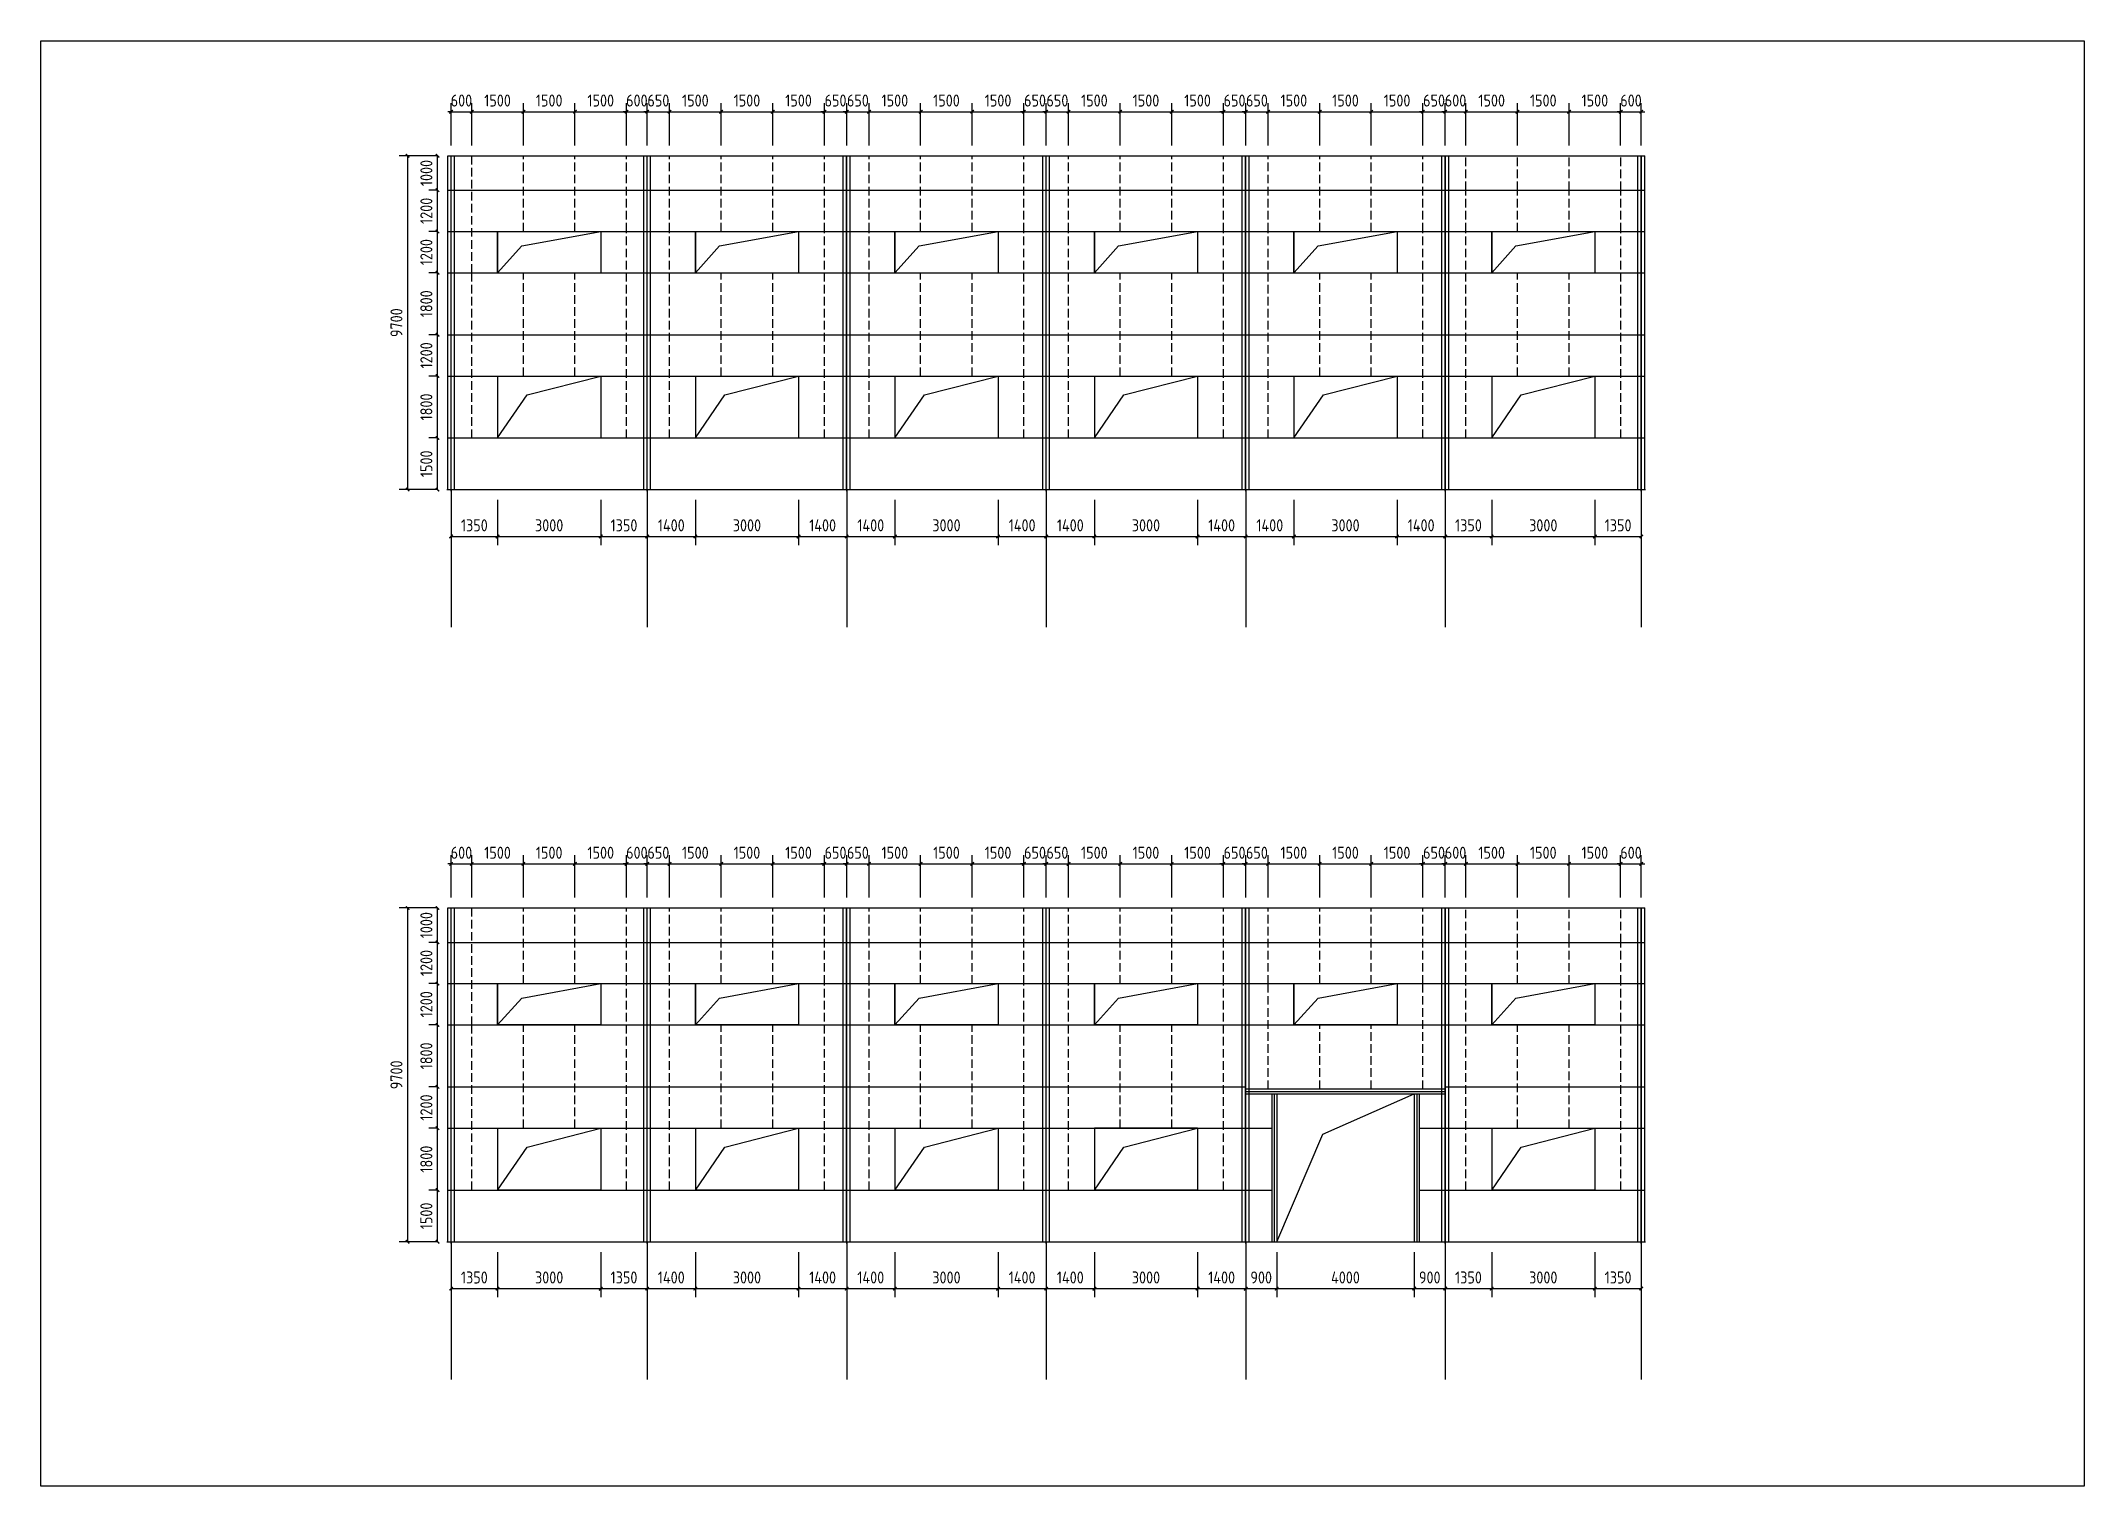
# Model space of a CAD drawing. Extents: x 102162 to 621267, y -39398 to 328893.
# Drawn here: x 354612 to 414012, y 118102 to 160102 of the extents above; entities that cross this region are included whole.
import ezdxf

# ---------------------------------------------------------------- set-up
doc = ezdxf.new("R2010")
doc.units = 0
doc.header["$LTSCALE"] = 1000
doc.header["$MEASUREMENT"] = 0
doc.linetypes.add('DASH', pattern=[0.35, 0.25, -0.1])
doc.layers.add('AXIS', color=3, linetype='Continuous')
doc.layers.add('DOTE', color=1, linetype='Continuous')
doc.styles.get("Standard").update_dxf_attribs({"font": 'gbenor.shx', "bigfont": 'gbcbig.shx'})
doc.dimstyles.get("Standard").update_dxf_attribs({"dimscale": 100, "dimtxt": 3.5, "dimasz": 1, "dimexe": 2.5, "dimexo": 3, "dimgap": 1.5, "dimtad": 1, "dimdec": 0, "dimzin": 0, "dimdsep": 46, "dimtxsty": 'Standard', "dimblk": 'ARCHTICK', "dimcen": 0.09, "dimadec": 0, "dimazin": 0, "dimtfac": 1, "dimtdec": 0, "dimtix": 1, "dimtmove": 2, "dimatfit": 3, "dimfxl": 1, "dimtolj": 1, "dimtzin": 0, "dimarcsym": 0})

msp = doc.modelspace()

# ---------------------------------------------------------------- blocks, each defined once
blk = doc.blocks.new('_ArchTick')
at = {"color": 0, "linetype": 'ByBlock', "const_width": 0.4}
blk.add_lwpolyline([(-0.5, -0.5), (0.5, 0.5)], dxfattribs=at)
blk = doc.blocks.new('*D5753')
at = {"color": 0, "lineweight": -2}
for p, q in [((366138, 148562), (365893, 148562)), ((366143, 147062), (366143, 148562)), ((366118, 147062), (365893, 147062))]:
    blk.add_line(p, q, dxfattribs=at)
at = {"layer": 'Defpoints', "color": 0}
for p in [(366143, 148562), (366438, 148562), (366418, 147062)]:
    blk.add_point(p, dxfattribs=at)
at = {"color": 0, "lineweight": -2, "xscale": 100, "yscale": 100, "zscale": 100}
for p, rotation in [((366143, 148562), 90), ((366143, 147062), 270)]:
    blk.add_blockref('_ArchTick', p, dxfattribs=dict(at, rotation=rotation))
at = {"color": 0, "insert": (365818, 147812), "char_height": 350, "attachment_point": 5, "rotation": 90}
blk.add_mtext('\\A1;1500', dxfattribs=at)
blk = doc.blocks.new('*D5754')
at = {"color": 0, "lineweight": -2}
for p, q in [((366138, 150362), (365893, 150362)), ((366143, 148562), (366143, 150362)), ((366138, 148562), (365893, 148562))]:
    blk.add_line(p, q, dxfattribs=at)
at = {"layer": 'Defpoints', "color": 0}
for p in [(366143, 150362), (366438, 150362), (366438, 148562)]:
    blk.add_point(p, dxfattribs=at)
at = {"color": 0, "lineweight": -2, "xscale": 100, "yscale": 100, "zscale": 100}
for p, rotation in [((366143, 150362), 90), ((366143, 148562), 270)]:
    blk.add_blockref('_ArchTick', p, dxfattribs=dict(at, rotation=rotation))
at = {"color": 0, "insert": (365818, 149462), "char_height": 350, "attachment_point": 5, "rotation": 90}
blk.add_mtext('\\A1;1800', dxfattribs=at)
blk = doc.blocks.new('*D5755')
at = {"color": 0, "lineweight": -2}
for p, q in [((366138, 151562), (365893, 151562)), ((366143, 150362), (366143, 151562)), ((366138, 150362), (365893, 150362))]:
    blk.add_line(p, q, dxfattribs=at)
at = {"layer": 'Defpoints', "color": 0}
for p in [(366143, 151562), (366438, 151562), (366438, 150362)]:
    blk.add_point(p, dxfattribs=at)
at = {"color": 0, "lineweight": -2, "xscale": 100, "yscale": 100, "zscale": 100}
for p, rotation in [((366143, 151562), 90), ((366143, 150362), 270)]:
    blk.add_blockref('_ArchTick', p, dxfattribs=dict(at, rotation=rotation))
at = {"color": 0, "insert": (365818, 150962), "char_height": 350, "attachment_point": 5, "rotation": 90}
blk.add_mtext('\\A1;1200', dxfattribs=at)
blk = doc.blocks.new('*D5756')
at = {"color": 0, "lineweight": -2}
for p, q in [((366138, 153362), (365893, 153362)), ((366143, 151562), (366143, 153362)), ((366138, 151562), (365893, 151562))]:
    blk.add_line(p, q, dxfattribs=at)
at = {"layer": 'Defpoints', "color": 0}
for p in [(366143, 153362), (366438, 153362), (366438, 151562)]:
    blk.add_point(p, dxfattribs=at)
at = {"color": 0, "lineweight": -2, "xscale": 100, "yscale": 100, "zscale": 100}
for p, rotation in [((366143, 153362), 90), ((366143, 151562), 270)]:
    blk.add_blockref('_ArchTick', p, dxfattribs=dict(at, rotation=rotation))
at = {"color": 0, "insert": (365818, 152462), "char_height": 350, "attachment_point": 5, "rotation": 90}
blk.add_mtext('\\A1;1800', dxfattribs=at)
blk = doc.blocks.new('*D5757')
at = {"color": 0, "lineweight": -2}
for p, q in [((366138, 154562), (365893, 154562)), ((366143, 153362), (366143, 154562)), ((366138, 153362), (365893, 153362))]:
    blk.add_line(p, q, dxfattribs=at)
at = {"layer": 'Defpoints', "color": 0}
for p in [(366143, 154562), (366438, 154562), (366438, 153362)]:
    blk.add_point(p, dxfattribs=at)
at = {"color": 0, "lineweight": -2, "xscale": 100, "yscale": 100, "zscale": 100}
for p, rotation in [((366143, 154562), 90), ((366143, 153362), 270)]:
    blk.add_blockref('_ArchTick', p, dxfattribs=dict(at, rotation=rotation))
at = {"color": 0, "insert": (365818, 153962), "char_height": 350, "attachment_point": 5, "rotation": 90}
blk.add_mtext('\\A1;1200', dxfattribs=at)
blk = doc.blocks.new('*D5758')
at = {"color": 0, "lineweight": -2}
for p, q in [((366138, 155762), (365893, 155762)), ((366143, 154562), (366143, 155762)), ((366138, 154562), (365893, 154562))]:
    blk.add_line(p, q, dxfattribs=at)
at = {"layer": 'Defpoints', "color": 0}
for p in [(366143, 155762), (366438, 155762), (366438, 154562)]:
    blk.add_point(p, dxfattribs=at)
at = {"color": 0, "lineweight": -2, "xscale": 100, "yscale": 100, "zscale": 100}
for p, rotation in [((366143, 155762), 90), ((366143, 154562), 270)]:
    blk.add_blockref('_ArchTick', p, dxfattribs=dict(at, rotation=rotation))
at = {"color": 0, "insert": (365818, 155162), "char_height": 350, "attachment_point": 5, "rotation": 90}
blk.add_mtext('\\A1;1200', dxfattribs=at)
blk = doc.blocks.new('*D5759')
at = {"color": 0, "lineweight": -2}
for p, q in [((366138, 156762), (365893, 156762)), ((366143, 155762), (366143, 156762)), ((366138, 155762), (365893, 155762))]:
    blk.add_line(p, q, dxfattribs=at)
at = {"layer": 'Defpoints', "color": 0}
for p in [(366143, 156762), (366438, 156762), (366438, 155762)]:
    blk.add_point(p, dxfattribs=at)
at = {"color": 0, "lineweight": -2, "xscale": 100, "yscale": 100, "zscale": 100}
for p, rotation in [((366143, 156762), 90), ((366143, 155762), 270)]:
    blk.add_blockref('_ArchTick', p, dxfattribs=dict(at, rotation=rotation))
at = {"color": 0, "insert": (365818, 156262), "char_height": 350, "attachment_point": 5, "rotation": 90}
blk.add_mtext('\\A1;1000', dxfattribs=at)
blk = doc.blocks.new('*D5760')
at = {"color": 0, "lineweight": -2}
for p, q in [((366138, 156762), (365024, 156762)), ((365274, 156762), (365274, 147062)), ((366138, 147062), (365024, 147062))]:
    blk.add_line(p, q, dxfattribs=at)
at = {"layer": 'Defpoints', "color": 0}
for p in [(366438, 156762), (365274, 147062), (366438, 147062)]:
    blk.add_point(p, dxfattribs=at)
at = {"color": 0, "lineweight": -2, "xscale": 100, "yscale": 100, "zscale": 100}
for p, rotation in [((365274, 156762), 90), ((365274, 147062), 270)]:
    blk.add_blockref('_ArchTick', p, dxfattribs=dict(at, rotation=rotation))
at = {"color": 0, "insert": (364949, 151912), "char_height": 350, "attachment_point": 5, "rotation": 90}
blk.add_mtext('\\A1;9700', dxfattribs=at)
blk = doc.blocks.new('*D5270')
at = {"color": 0, "lineweight": -2}
for p, q in [((366538, 146762), (366538, 145448)), ((367888, 146762), (367888, 145448)), ((366538, 145698), (367888, 145698))]:
    blk.add_line(p, q, dxfattribs=at)
at = {"layer": 'Defpoints', "color": 0}
for p in [(366538, 147062), (367888, 147062), (367888, 145698)]:
    blk.add_point(p, dxfattribs=at)
at = {"color": 0, "lineweight": -2, "xscale": 100, "yscale": 100, "zscale": 100, "rotation": 180}
blk.add_blockref('_ArchTick', (366538, 145698), dxfattribs=at)
at = {"color": 0, "lineweight": -2, "xscale": 100, "yscale": 100, "zscale": 100}
blk.add_blockref('_ArchTick', (367888, 145698), dxfattribs=at)
at = {"color": 0, "insert": (367213, 146023), "char_height": 350, "attachment_point": 5}
blk.add_mtext('\\A1;1350', dxfattribs=at)
blk = doc.blocks.new('*D5271')
at = {"color": 0, "lineweight": -2}
for p, q in [((367888, 146762), (367888, 145448)), ((370888, 146762), (370888, 145448)), ((367888, 145698), (370888, 145698))]:
    blk.add_line(p, q, dxfattribs=at)
at = {"layer": 'Defpoints', "color": 0}
for p in [(367888, 147062), (370888, 147062), (370888, 145698)]:
    blk.add_point(p, dxfattribs=at)
at = {"color": 0, "lineweight": -2, "xscale": 100, "yscale": 100, "zscale": 100, "rotation": 180}
blk.add_blockref('_ArchTick', (367888, 145698), dxfattribs=at)
at = {"color": 0, "lineweight": -2, "xscale": 100, "yscale": 100, "zscale": 100}
blk.add_blockref('_ArchTick', (370888, 145698), dxfattribs=at)
at = {"color": 0, "insert": (369388, 146023), "char_height": 350, "attachment_point": 5}
blk.add_mtext('\\A1;3000', dxfattribs=at)
blk = doc.blocks.new('*D5272')
at = {"color": 0, "lineweight": -2}
for p, q in [((370888, 146762), (370888, 145448)), ((372238, 146762), (372238, 145448)), ((370888, 145698), (372238, 145698))]:
    blk.add_line(p, q, dxfattribs=at)
at = {"layer": 'Defpoints', "color": 0}
for p in [(370888, 147062), (372238, 147062), (372238, 145698)]:
    blk.add_point(p, dxfattribs=at)
at = {"color": 0, "lineweight": -2, "xscale": 100, "yscale": 100, "zscale": 100, "rotation": 180}
blk.add_blockref('_ArchTick', (370888, 145698), dxfattribs=at)
at = {"color": 0, "lineweight": -2, "xscale": 100, "yscale": 100, "zscale": 100}
blk.add_blockref('_ArchTick', (372238, 145698), dxfattribs=at)
at = {"color": 0, "insert": (371563, 146023), "char_height": 350, "attachment_point": 5}
blk.add_mtext('\\A1;1350', dxfattribs=at)
blk = doc.blocks.new('*D5273')
at = {"color": 0, "lineweight": -2}
for p, q in [((372238, 146762), (372238, 145448)), ((373638, 146762), (373638, 145448)), ((372238, 145698), (373638, 145698))]:
    blk.add_line(p, q, dxfattribs=at)
at = {"layer": 'Defpoints', "color": 0}
for p in [(372238, 147062), (373638, 147062), (373638, 145698)]:
    blk.add_point(p, dxfattribs=at)
at = {"color": 0, "lineweight": -2, "xscale": 100, "yscale": 100, "zscale": 100, "rotation": 180}
blk.add_blockref('_ArchTick', (372238, 145698), dxfattribs=at)
at = {"color": 0, "lineweight": -2, "xscale": 100, "yscale": 100, "zscale": 100}
blk.add_blockref('_ArchTick', (373638, 145698), dxfattribs=at)
at = {"color": 0, "insert": (372938, 146023), "char_height": 350, "attachment_point": 5}
blk.add_mtext('\\A1;1400', dxfattribs=at)
blk = doc.blocks.new('*D5274')
at = {"color": 0, "lineweight": -2}
for p, q in [((373638, 146762), (373638, 145448)), ((376638, 146762), (376638, 145448)), ((373638, 145698), (376638, 145698))]:
    blk.add_line(p, q, dxfattribs=at)
at = {"layer": 'Defpoints', "color": 0}
for p in [(373638, 147062), (376638, 147062), (376638, 145698)]:
    blk.add_point(p, dxfattribs=at)
at = {"color": 0, "lineweight": -2, "xscale": 100, "yscale": 100, "zscale": 100, "rotation": 180}
blk.add_blockref('_ArchTick', (373638, 145698), dxfattribs=at)
at = {"color": 0, "lineweight": -2, "xscale": 100, "yscale": 100, "zscale": 100}
blk.add_blockref('_ArchTick', (376638, 145698), dxfattribs=at)
at = {"color": 0, "insert": (375138, 146023), "char_height": 350, "attachment_point": 5}
blk.add_mtext('\\A1;3000', dxfattribs=at)
blk = doc.blocks.new('*D5275')
at = {"color": 0, "lineweight": -2}
for p, q in [((376638, 146762), (376638, 145448)), ((378038, 146762), (378038, 145448)), ((376638, 145698), (378038, 145698))]:
    blk.add_line(p, q, dxfattribs=at)
at = {"layer": 'Defpoints', "color": 0}
for p in [(376638, 147062), (378038, 147062), (378038, 145698)]:
    blk.add_point(p, dxfattribs=at)
at = {"color": 0, "lineweight": -2, "xscale": 100, "yscale": 100, "zscale": 100, "rotation": 180}
blk.add_blockref('_ArchTick', (376638, 145698), dxfattribs=at)
at = {"color": 0, "lineweight": -2, "xscale": 100, "yscale": 100, "zscale": 100}
blk.add_blockref('_ArchTick', (378038, 145698), dxfattribs=at)
at = {"color": 0, "insert": (377338, 146023), "char_height": 350, "attachment_point": 5}
blk.add_mtext('\\A1;1400', dxfattribs=at)
blk = doc.blocks.new('*D5276')
at = {"color": 0, "lineweight": -2}
for p, q in [((378038, 146762), (378038, 145448)), ((379438, 146762), (379438, 145448)), ((378038, 145698), (379438, 145698))]:
    blk.add_line(p, q, dxfattribs=at)
at = {"layer": 'Defpoints', "color": 0}
for p in [(378038, 147062), (379438, 147062), (379438, 145698)]:
    blk.add_point(p, dxfattribs=at)
at = {"color": 0, "lineweight": -2, "xscale": 100, "yscale": 100, "zscale": 100, "rotation": 180}
blk.add_blockref('_ArchTick', (378038, 145698), dxfattribs=at)
at = {"color": 0, "lineweight": -2, "xscale": 100, "yscale": 100, "zscale": 100}
blk.add_blockref('_ArchTick', (379438, 145698), dxfattribs=at)
at = {"color": 0, "insert": (378738, 146023), "char_height": 350, "attachment_point": 5}
blk.add_mtext('\\A1;1400', dxfattribs=at)
blk = doc.blocks.new('*D5277')
at = {"color": 0, "lineweight": -2}
for p, q in [((379438, 146762), (379438, 145448)), ((382438, 146762), (382438, 145448)), ((379438, 145698), (382438, 145698))]:
    blk.add_line(p, q, dxfattribs=at)
at = {"layer": 'Defpoints', "color": 0}
for p in [(379438, 147062), (382438, 147062), (382438, 145698)]:
    blk.add_point(p, dxfattribs=at)
at = {"color": 0, "lineweight": -2, "xscale": 100, "yscale": 100, "zscale": 100, "rotation": 180}
blk.add_blockref('_ArchTick', (379438, 145698), dxfattribs=at)
at = {"color": 0, "lineweight": -2, "xscale": 100, "yscale": 100, "zscale": 100}
blk.add_blockref('_ArchTick', (382438, 145698), dxfattribs=at)
at = {"color": 0, "insert": (380938, 146023), "char_height": 350, "attachment_point": 5}
blk.add_mtext('\\A1;3000', dxfattribs=at)
blk = doc.blocks.new('*D5278')
at = {"color": 0, "lineweight": -2}
for p, q in [((382438, 146762), (382438, 145448)), ((383838, 146762), (383838, 145448)), ((382438, 145698), (383838, 145698))]:
    blk.add_line(p, q, dxfattribs=at)
at = {"layer": 'Defpoints', "color": 0}
for p in [(382438, 147062), (383838, 147062), (383838, 145698)]:
    blk.add_point(p, dxfattribs=at)
at = {"color": 0, "lineweight": -2, "xscale": 100, "yscale": 100, "zscale": 100, "rotation": 180}
blk.add_blockref('_ArchTick', (382438, 145698), dxfattribs=at)
at = {"color": 0, "lineweight": -2, "xscale": 100, "yscale": 100, "zscale": 100}
blk.add_blockref('_ArchTick', (383838, 145698), dxfattribs=at)
at = {"color": 0, "insert": (383138, 146023), "char_height": 350, "attachment_point": 5}
blk.add_mtext('\\A1;1400', dxfattribs=at)
blk = doc.blocks.new('*D5279')
at = {"color": 0, "lineweight": -2}
for p, q in [((383838, 146762), (383838, 145448)), ((385238, 146762), (385238, 145448)), ((383838, 145698), (385238, 145698))]:
    blk.add_line(p, q, dxfattribs=at)
at = {"layer": 'Defpoints', "color": 0}
for p in [(383838, 147062), (385238, 147062), (385238, 145698)]:
    blk.add_point(p, dxfattribs=at)
at = {"color": 0, "lineweight": -2, "xscale": 100, "yscale": 100, "zscale": 100, "rotation": 180}
blk.add_blockref('_ArchTick', (383838, 145698), dxfattribs=at)
at = {"color": 0, "lineweight": -2, "xscale": 100, "yscale": 100, "zscale": 100}
blk.add_blockref('_ArchTick', (385238, 145698), dxfattribs=at)
at = {"color": 0, "insert": (384538, 146023), "char_height": 350, "attachment_point": 5}
blk.add_mtext('\\A1;1400', dxfattribs=at)
blk = doc.blocks.new('*D5280')
at = {"color": 0, "lineweight": -2}
for p, q in [((385238, 146762), (385238, 145448)), ((388238, 146762), (388238, 145448)), ((385238, 145698), (388238, 145698))]:
    blk.add_line(p, q, dxfattribs=at)
at = {"layer": 'Defpoints', "color": 0}
for p in [(385238, 147062), (388238, 147062), (388238, 145698)]:
    blk.add_point(p, dxfattribs=at)
at = {"color": 0, "lineweight": -2, "xscale": 100, "yscale": 100, "zscale": 100, "rotation": 180}
blk.add_blockref('_ArchTick', (385238, 145698), dxfattribs=at)
at = {"color": 0, "lineweight": -2, "xscale": 100, "yscale": 100, "zscale": 100}
blk.add_blockref('_ArchTick', (388238, 145698), dxfattribs=at)
at = {"color": 0, "insert": (386738, 146023), "char_height": 350, "attachment_point": 5}
blk.add_mtext('\\A1;3000', dxfattribs=at)
blk = doc.blocks.new('*D5281')
at = {"color": 0, "lineweight": -2}
for p, q in [((388238, 146762), (388238, 145448)), ((389638, 146762), (389638, 145448)), ((388238, 145698), (389638, 145698))]:
    blk.add_line(p, q, dxfattribs=at)
at = {"layer": 'Defpoints', "color": 0}
for p in [(388238, 147062), (389638, 147062), (389638, 145698)]:
    blk.add_point(p, dxfattribs=at)
at = {"color": 0, "lineweight": -2, "xscale": 100, "yscale": 100, "zscale": 100, "rotation": 180}
blk.add_blockref('_ArchTick', (388238, 145698), dxfattribs=at)
at = {"color": 0, "lineweight": -2, "xscale": 100, "yscale": 100, "zscale": 100}
blk.add_blockref('_ArchTick', (389638, 145698), dxfattribs=at)
at = {"color": 0, "insert": (388938, 146023), "char_height": 350, "attachment_point": 5}
blk.add_mtext('\\A1;1400', dxfattribs=at)
blk = doc.blocks.new('*D5282')
at = {"color": 0, "lineweight": -2}
for p, q in [((389638, 146762), (389638, 145448)), ((391038, 146762), (391038, 145448)), ((389638, 145698), (391038, 145698))]:
    blk.add_line(p, q, dxfattribs=at)
at = {"layer": 'Defpoints', "color": 0}
for p in [(389638, 147062), (391038, 147062), (391038, 145698)]:
    blk.add_point(p, dxfattribs=at)
at = {"color": 0, "lineweight": -2, "xscale": 100, "yscale": 100, "zscale": 100, "rotation": 180}
blk.add_blockref('_ArchTick', (389638, 145698), dxfattribs=at)
at = {"color": 0, "lineweight": -2, "xscale": 100, "yscale": 100, "zscale": 100}
blk.add_blockref('_ArchTick', (391038, 145698), dxfattribs=at)
at = {"color": 0, "insert": (390338, 146023), "char_height": 350, "attachment_point": 5}
blk.add_mtext('\\A1;1400', dxfattribs=at)
blk = doc.blocks.new('*D5283')
at = {"color": 0, "lineweight": -2}
for p, q in [((391038, 146762), (391038, 145448)), ((394038, 146762), (394038, 145448)), ((391038, 145698), (394038, 145698))]:
    blk.add_line(p, q, dxfattribs=at)
at = {"layer": 'Defpoints', "color": 0}
for p in [(391038, 147062), (394038, 147062), (394038, 145698)]:
    blk.add_point(p, dxfattribs=at)
at = {"color": 0, "lineweight": -2, "xscale": 100, "yscale": 100, "zscale": 100, "rotation": 180}
blk.add_blockref('_ArchTick', (391038, 145698), dxfattribs=at)
at = {"color": 0, "lineweight": -2, "xscale": 100, "yscale": 100, "zscale": 100}
blk.add_blockref('_ArchTick', (394038, 145698), dxfattribs=at)
at = {"color": 0, "insert": (392538, 146023), "char_height": 350, "attachment_point": 5}
blk.add_mtext('\\A1;3000', dxfattribs=at)
blk = doc.blocks.new('*D5284')
at = {"color": 0, "lineweight": -2}
for p, q in [((394038, 146762), (394038, 145448)), ((395438, 146762), (395438, 145448)), ((394038, 145698), (395438, 145698))]:
    blk.add_line(p, q, dxfattribs=at)
at = {"layer": 'Defpoints', "color": 0}
for p in [(394038, 147062), (395438, 147062), (395438, 145698)]:
    blk.add_point(p, dxfattribs=at)
at = {"color": 0, "lineweight": -2, "xscale": 100, "yscale": 100, "zscale": 100, "rotation": 180}
blk.add_blockref('_ArchTick', (394038, 145698), dxfattribs=at)
at = {"color": 0, "lineweight": -2, "xscale": 100, "yscale": 100, "zscale": 100}
blk.add_blockref('_ArchTick', (395438, 145698), dxfattribs=at)
at = {"color": 0, "insert": (394738, 146023), "char_height": 350, "attachment_point": 5}
blk.add_mtext('\\A1;1400', dxfattribs=at)
blk = doc.blocks.new('*D5285')
at = {"color": 0, "lineweight": -2}
for p, q in [((395438, 146762), (395438, 145448)), ((396788, 146762), (396788, 145448)), ((395438, 145698), (396788, 145698))]:
    blk.add_line(p, q, dxfattribs=at)
at = {"layer": 'Defpoints', "color": 0}
for p in [(395438, 147062), (396788, 147062), (396788, 145698)]:
    blk.add_point(p, dxfattribs=at)
at = {"color": 0, "lineweight": -2, "xscale": 100, "yscale": 100, "zscale": 100, "rotation": 180}
blk.add_blockref('_ArchTick', (395438, 145698), dxfattribs=at)
at = {"color": 0, "lineweight": -2, "xscale": 100, "yscale": 100, "zscale": 100}
blk.add_blockref('_ArchTick', (396788, 145698), dxfattribs=at)
at = {"color": 0, "insert": (396113, 146023), "char_height": 350, "attachment_point": 5}
blk.add_mtext('\\A1;1350', dxfattribs=at)
blk = doc.blocks.new('*D5286')
at = {"color": 0, "lineweight": -2}
for p, q in [((396788, 146762), (396788, 145448)), ((399788, 146762), (399788, 145448)), ((396788, 145698), (399788, 145698))]:
    blk.add_line(p, q, dxfattribs=at)
at = {"layer": 'Defpoints', "color": 0}
for p in [(396788, 147062), (399788, 147062), (399788, 145698)]:
    blk.add_point(p, dxfattribs=at)
at = {"color": 0, "lineweight": -2, "xscale": 100, "yscale": 100, "zscale": 100, "rotation": 180}
blk.add_blockref('_ArchTick', (396788, 145698), dxfattribs=at)
at = {"color": 0, "lineweight": -2, "xscale": 100, "yscale": 100, "zscale": 100}
blk.add_blockref('_ArchTick', (399788, 145698), dxfattribs=at)
at = {"color": 0, "insert": (398288, 146023), "char_height": 350, "attachment_point": 5}
blk.add_mtext('\\A1;3000', dxfattribs=at)
blk = doc.blocks.new('*D5287')
at = {"color": 0, "lineweight": -2}
for p, q in [((399788, 146762), (399788, 145448)), ((401138, 146762), (401138, 145448)), ((399788, 145698), (401138, 145698))]:
    blk.add_line(p, q, dxfattribs=at)
at = {"layer": 'Defpoints', "color": 0}
for p in [(399788, 147062), (401138, 147062), (401138, 145698)]:
    blk.add_point(p, dxfattribs=at)
at = {"color": 0, "lineweight": -2, "xscale": 100, "yscale": 100, "zscale": 100, "rotation": 180}
blk.add_blockref('_ArchTick', (399788, 145698), dxfattribs=at)
at = {"color": 0, "lineweight": -2, "xscale": 100, "yscale": 100, "zscale": 100}
blk.add_blockref('_ArchTick', (401138, 145698), dxfattribs=at)
at = {"color": 0, "insert": (400463, 146023), "char_height": 350, "attachment_point": 5}
blk.add_mtext('\\A1;1350', dxfattribs=at)
blk = doc.blocks.new('*D5761')
at = {"color": 0, "lineweight": -2}
for p, q in [((366538, 158043), (366438, 158043)), ((366538, 157062), (366538, 158293)), ((366538, 158043), (367138, 158043)), ((367138, 157062), (367138, 158293)), ((367138, 158043), (367238, 158043))]:
    blk.add_line(p, q, dxfattribs=at)
at = {"layer": 'Defpoints', "color": 0}
for p in [(367138, 158043), (366538, 156762), (367138, 156762)]:
    blk.add_point(p, dxfattribs=at)
at = {"color": 0, "lineweight": -2, "xscale": 100, "yscale": 100, "zscale": 100}
blk.add_blockref('_ArchTick', (366538, 158043), dxfattribs=at)
at = {"color": 0, "lineweight": -2, "xscale": 100, "yscale": 100, "zscale": 100, "rotation": 180}
blk.add_blockref('_ArchTick', (367138, 158043), dxfattribs=at)
at = {"color": 0, "insert": (366838, 158368), "char_height": 350, "attachment_point": 5}
blk.add_mtext('\\A1;600', dxfattribs=at)
blk = doc.blocks.new('*D5762')
at = {"color": 0, "lineweight": -2}
for p, q in [((367138, 157062), (367138, 158293)), ((367138, 158043), (368638, 158043)), ((368638, 157062), (368638, 158293))]:
    blk.add_line(p, q, dxfattribs=at)
at = {"layer": 'Defpoints', "color": 0}
for p in [(368638, 158043), (367138, 156762), (368638, 156762)]:
    blk.add_point(p, dxfattribs=at)
at = {"color": 0, "lineweight": -2, "xscale": 100, "yscale": 100, "zscale": 100, "rotation": 180}
blk.add_blockref('_ArchTick', (367138, 158043), dxfattribs=at)
at = {"color": 0, "lineweight": -2, "xscale": 100, "yscale": 100, "zscale": 100}
blk.add_blockref('_ArchTick', (368638, 158043), dxfattribs=at)
at = {"color": 0, "insert": (367888, 158368), "char_height": 350, "attachment_point": 5}
blk.add_mtext('\\A1;1500', dxfattribs=at)
blk = doc.blocks.new('*D5763')
at = {"color": 0, "lineweight": -2}
for p, q in [((368638, 157062), (368638, 158293)), ((368638, 158043), (370138, 158043)), ((370138, 157062), (370138, 158293))]:
    blk.add_line(p, q, dxfattribs=at)
at = {"layer": 'Defpoints', "color": 0}
for p in [(370138, 158043), (368638, 156762), (370138, 156762)]:
    blk.add_point(p, dxfattribs=at)
at = {"color": 0, "lineweight": -2, "xscale": 100, "yscale": 100, "zscale": 100, "rotation": 180}
blk.add_blockref('_ArchTick', (368638, 158043), dxfattribs=at)
at = {"color": 0, "lineweight": -2, "xscale": 100, "yscale": 100, "zscale": 100}
blk.add_blockref('_ArchTick', (370138, 158043), dxfattribs=at)
at = {"color": 0, "insert": (369388, 158368), "char_height": 350, "attachment_point": 5}
blk.add_mtext('\\A1;1500', dxfattribs=at)
blk = doc.blocks.new('*D5764')
at = {"color": 0, "lineweight": -2}
for p, q in [((370138, 157062), (370138, 158293)), ((370138, 158043), (371638, 158043)), ((371638, 157062), (371638, 158293))]:
    blk.add_line(p, q, dxfattribs=at)
at = {"layer": 'Defpoints', "color": 0}
for p in [(371638, 158043), (370138, 156762), (371638, 156762)]:
    blk.add_point(p, dxfattribs=at)
at = {"color": 0, "lineweight": -2, "xscale": 100, "yscale": 100, "zscale": 100, "rotation": 180}
blk.add_blockref('_ArchTick', (370138, 158043), dxfattribs=at)
at = {"color": 0, "lineweight": -2, "xscale": 100, "yscale": 100, "zscale": 100}
blk.add_blockref('_ArchTick', (371638, 158043), dxfattribs=at)
at = {"color": 0, "insert": (370888, 158368), "char_height": 350, "attachment_point": 5}
blk.add_mtext('\\A1;1500', dxfattribs=at)
blk = doc.blocks.new('*D5765')
at = {"color": 0, "lineweight": -2}
for p, q in [((371638, 158043), (371538, 158043)), ((371638, 157062), (371638, 158293)), ((371638, 158043), (372238, 158043)), ((372238, 157062), (372238, 158293)), ((372238, 158043), (372338, 158043))]:
    blk.add_line(p, q, dxfattribs=at)
at = {"layer": 'Defpoints', "color": 0}
for p in [(372238, 158043), (371638, 156762), (372238, 156762)]:
    blk.add_point(p, dxfattribs=at)
at = {"color": 0, "lineweight": -2, "xscale": 100, "yscale": 100, "zscale": 100}
blk.add_blockref('_ArchTick', (371638, 158043), dxfattribs=at)
at = {"color": 0, "lineweight": -2, "xscale": 100, "yscale": 100, "zscale": 100, "rotation": 180}
blk.add_blockref('_ArchTick', (372238, 158043), dxfattribs=at)
at = {"color": 0, "insert": (371938, 158368), "char_height": 350, "attachment_point": 5}
blk.add_mtext('\\A1;600', dxfattribs=at)
blk = doc.blocks.new('*D5607')
at = {"color": 0, "lineweight": -2}
for p, q in [((372238, 158043), (372138, 158043)), ((372238, 157062), (372238, 158293)), ((372238, 158043), (372888, 158043)), ((372888, 157062), (372888, 158293)), ((372888, 158043), (372988, 158043))]:
    blk.add_line(p, q, dxfattribs=at)
at = {"layer": 'Defpoints', "color": 0}
for p in [(372888, 158043), (372238, 156762), (372888, 156762)]:
    blk.add_point(p, dxfattribs=at)
at = {"color": 0, "lineweight": -2, "xscale": 100, "yscale": 100, "zscale": 100}
blk.add_blockref('_ArchTick', (372238, 158043), dxfattribs=at)
at = {"color": 0, "lineweight": -2, "xscale": 100, "yscale": 100, "zscale": 100, "rotation": 180}
blk.add_blockref('_ArchTick', (372888, 158043), dxfattribs=at)
at = {"color": 0, "insert": (372563, 158368), "char_height": 350, "attachment_point": 5}
blk.add_mtext('\\A1;650', dxfattribs=at)
blk = doc.blocks.new('*D5608')
at = {"color": 0, "lineweight": -2}
for p, q in [((372888, 157062), (372888, 158293)), ((372888, 158043), (374388, 158043)), ((374388, 157062), (374388, 158293))]:
    blk.add_line(p, q, dxfattribs=at)
at = {"layer": 'Defpoints', "color": 0}
for p in [(374388, 158043), (372888, 156762), (374388, 156762)]:
    blk.add_point(p, dxfattribs=at)
at = {"color": 0, "lineweight": -2, "xscale": 100, "yscale": 100, "zscale": 100, "rotation": 180}
blk.add_blockref('_ArchTick', (372888, 158043), dxfattribs=at)
at = {"color": 0, "lineweight": -2, "xscale": 100, "yscale": 100, "zscale": 100}
blk.add_blockref('_ArchTick', (374388, 158043), dxfattribs=at)
at = {"color": 0, "insert": (373638, 158368), "char_height": 350, "attachment_point": 5}
blk.add_mtext('\\A1;1500', dxfattribs=at)
blk = doc.blocks.new('*D5609')
at = {"color": 0, "lineweight": -2}
for p, q in [((374388, 157062), (374388, 158293)), ((374388, 158043), (375888, 158043)), ((375888, 157062), (375888, 158293))]:
    blk.add_line(p, q, dxfattribs=at)
at = {"layer": 'Defpoints', "color": 0}
for p in [(375888, 158043), (374388, 156762), (375888, 156762)]:
    blk.add_point(p, dxfattribs=at)
at = {"color": 0, "lineweight": -2, "xscale": 100, "yscale": 100, "zscale": 100, "rotation": 180}
blk.add_blockref('_ArchTick', (374388, 158043), dxfattribs=at)
at = {"color": 0, "lineweight": -2, "xscale": 100, "yscale": 100, "zscale": 100}
blk.add_blockref('_ArchTick', (375888, 158043), dxfattribs=at)
at = {"color": 0, "insert": (375138, 158368), "char_height": 350, "attachment_point": 5}
blk.add_mtext('\\A1;1500', dxfattribs=at)
blk = doc.blocks.new('*D5610')
at = {"color": 0, "lineweight": -2}
for p, q in [((375888, 157062), (375888, 158293)), ((375888, 158043), (377388, 158043)), ((377388, 157062), (377388, 158293))]:
    blk.add_line(p, q, dxfattribs=at)
at = {"layer": 'Defpoints', "color": 0}
for p in [(377388, 158043), (375888, 156762), (377388, 156762)]:
    blk.add_point(p, dxfattribs=at)
at = {"color": 0, "lineweight": -2, "xscale": 100, "yscale": 100, "zscale": 100, "rotation": 180}
blk.add_blockref('_ArchTick', (375888, 158043), dxfattribs=at)
at = {"color": 0, "lineweight": -2, "xscale": 100, "yscale": 100, "zscale": 100}
blk.add_blockref('_ArchTick', (377388, 158043), dxfattribs=at)
at = {"color": 0, "insert": (376638, 158368), "char_height": 350, "attachment_point": 5}
blk.add_mtext('\\A1;1500', dxfattribs=at)
blk = doc.blocks.new('*D5611')
at = {"color": 0, "lineweight": -2}
for p, q in [((377388, 158043), (377288, 158043)), ((377388, 157062), (377388, 158293)), ((377388, 158043), (378038, 158043)), ((378038, 157062), (378038, 158293)), ((378038, 158043), (378138, 158043))]:
    blk.add_line(p, q, dxfattribs=at)
at = {"layer": 'Defpoints', "color": 0}
for p in [(378038, 158043), (377388, 156762), (378038, 156762)]:
    blk.add_point(p, dxfattribs=at)
at = {"color": 0, "lineweight": -2, "xscale": 100, "yscale": 100, "zscale": 100}
blk.add_blockref('_ArchTick', (377388, 158043), dxfattribs=at)
at = {"color": 0, "lineweight": -2, "xscale": 100, "yscale": 100, "zscale": 100, "rotation": 180}
blk.add_blockref('_ArchTick', (378038, 158043), dxfattribs=at)
at = {"color": 0, "insert": (377713, 158368), "char_height": 350, "attachment_point": 5}
blk.add_mtext('\\A1;650', dxfattribs=at)
blk = doc.blocks.new('*D5612')
at = {"color": 0, "lineweight": -2}
for p, q in [((378038, 158043), (377938, 158043)), ((378038, 157062), (378038, 158293)), ((378038, 158043), (378688, 158043)), ((378688, 157062), (378688, 158293)), ((378688, 158043), (378788, 158043))]:
    blk.add_line(p, q, dxfattribs=at)
at = {"layer": 'Defpoints', "color": 0}
for p in [(378688, 158043), (378038, 156762), (378688, 156762)]:
    blk.add_point(p, dxfattribs=at)
at = {"color": 0, "lineweight": -2, "xscale": 100, "yscale": 100, "zscale": 100}
blk.add_blockref('_ArchTick', (378038, 158043), dxfattribs=at)
at = {"color": 0, "lineweight": -2, "xscale": 100, "yscale": 100, "zscale": 100, "rotation": 180}
blk.add_blockref('_ArchTick', (378688, 158043), dxfattribs=at)
at = {"color": 0, "insert": (378363, 158368), "char_height": 350, "attachment_point": 5}
blk.add_mtext('\\A1;650', dxfattribs=at)
blk = doc.blocks.new('*D5613')
at = {"color": 0, "lineweight": -2}
for p, q in [((378688, 157062), (378688, 158293)), ((378688, 158043), (380188, 158043)), ((380188, 157062), (380188, 158293))]:
    blk.add_line(p, q, dxfattribs=at)
at = {"layer": 'Defpoints', "color": 0}
for p in [(380188, 158043), (378688, 156762), (380188, 156762)]:
    blk.add_point(p, dxfattribs=at)
at = {"color": 0, "lineweight": -2, "xscale": 100, "yscale": 100, "zscale": 100, "rotation": 180}
blk.add_blockref('_ArchTick', (378688, 158043), dxfattribs=at)
at = {"color": 0, "lineweight": -2, "xscale": 100, "yscale": 100, "zscale": 100}
blk.add_blockref('_ArchTick', (380188, 158043), dxfattribs=at)
at = {"color": 0, "insert": (379438, 158368), "char_height": 350, "attachment_point": 5}
blk.add_mtext('\\A1;1500', dxfattribs=at)
blk = doc.blocks.new('*D5614')
at = {"color": 0, "lineweight": -2}
for p, q in [((380188, 157062), (380188, 158293)), ((380188, 158043), (381688, 158043)), ((381688, 157062), (381688, 158293))]:
    blk.add_line(p, q, dxfattribs=at)
at = {"layer": 'Defpoints', "color": 0}
for p in [(381688, 158043), (380188, 156762), (381688, 156762)]:
    blk.add_point(p, dxfattribs=at)
at = {"color": 0, "lineweight": -2, "xscale": 100, "yscale": 100, "zscale": 100, "rotation": 180}
blk.add_blockref('_ArchTick', (380188, 158043), dxfattribs=at)
at = {"color": 0, "lineweight": -2, "xscale": 100, "yscale": 100, "zscale": 100}
blk.add_blockref('_ArchTick', (381688, 158043), dxfattribs=at)
at = {"color": 0, "insert": (380938, 158368), "char_height": 350, "attachment_point": 5}
blk.add_mtext('\\A1;1500', dxfattribs=at)
blk = doc.blocks.new('*D5615')
at = {"color": 0, "lineweight": -2}
for p, q in [((381688, 157062), (381688, 158293)), ((381688, 158043), (383188, 158043)), ((383188, 157062), (383188, 158293))]:
    blk.add_line(p, q, dxfattribs=at)
at = {"layer": 'Defpoints', "color": 0}
for p in [(383188, 158043), (381688, 156762), (383188, 156762)]:
    blk.add_point(p, dxfattribs=at)
at = {"color": 0, "lineweight": -2, "xscale": 100, "yscale": 100, "zscale": 100, "rotation": 180}
blk.add_blockref('_ArchTick', (381688, 158043), dxfattribs=at)
at = {"color": 0, "lineweight": -2, "xscale": 100, "yscale": 100, "zscale": 100}
blk.add_blockref('_ArchTick', (383188, 158043), dxfattribs=at)
at = {"color": 0, "insert": (382438, 158368), "char_height": 350, "attachment_point": 5}
blk.add_mtext('\\A1;1500', dxfattribs=at)
blk = doc.blocks.new('*D5616')
at = {"color": 0, "lineweight": -2}
for p, q in [((383188, 158043), (383088, 158043)), ((383188, 157062), (383188, 158293)), ((383188, 158043), (383838, 158043)), ((383838, 157062), (383838, 158293)), ((383838, 158043), (383938, 158043))]:
    blk.add_line(p, q, dxfattribs=at)
at = {"layer": 'Defpoints', "color": 0}
for p in [(383838, 158043), (383188, 156762), (383838, 156762)]:
    blk.add_point(p, dxfattribs=at)
at = {"color": 0, "lineweight": -2, "xscale": 100, "yscale": 100, "zscale": 100}
blk.add_blockref('_ArchTick', (383188, 158043), dxfattribs=at)
at = {"color": 0, "lineweight": -2, "xscale": 100, "yscale": 100, "zscale": 100, "rotation": 180}
blk.add_blockref('_ArchTick', (383838, 158043), dxfattribs=at)
at = {"color": 0, "insert": (383513, 158368), "char_height": 350, "attachment_point": 5}
blk.add_mtext('\\A1;650', dxfattribs=at)
blk = doc.blocks.new('*D5617')
at = {"color": 0, "lineweight": -2}
for p, q in [((383838, 158043), (383738, 158043)), ((383838, 157062), (383838, 158293)), ((383838, 158043), (384488, 158043)), ((384488, 157062), (384488, 158293)), ((384488, 158043), (384588, 158043))]:
    blk.add_line(p, q, dxfattribs=at)
at = {"layer": 'Defpoints', "color": 0}
for p in [(384488, 158043), (383838, 156762), (384488, 156762)]:
    blk.add_point(p, dxfattribs=at)
at = {"color": 0, "lineweight": -2, "xscale": 100, "yscale": 100, "zscale": 100}
blk.add_blockref('_ArchTick', (383838, 158043), dxfattribs=at)
at = {"color": 0, "lineweight": -2, "xscale": 100, "yscale": 100, "zscale": 100, "rotation": 180}
blk.add_blockref('_ArchTick', (384488, 158043), dxfattribs=at)
at = {"color": 0, "insert": (384163, 158368), "char_height": 350, "attachment_point": 5}
blk.add_mtext('\\A1;650', dxfattribs=at)
blk = doc.blocks.new('*D5618')
at = {"color": 0, "lineweight": -2}
for p, q in [((384488, 157062), (384488, 158293)), ((384488, 158043), (385988, 158043)), ((385988, 157062), (385988, 158293))]:
    blk.add_line(p, q, dxfattribs=at)
at = {"layer": 'Defpoints', "color": 0}
for p in [(385988, 158043), (384488, 156762), (385988, 156762)]:
    blk.add_point(p, dxfattribs=at)
at = {"color": 0, "lineweight": -2, "xscale": 100, "yscale": 100, "zscale": 100, "rotation": 180}
blk.add_blockref('_ArchTick', (384488, 158043), dxfattribs=at)
at = {"color": 0, "lineweight": -2, "xscale": 100, "yscale": 100, "zscale": 100}
blk.add_blockref('_ArchTick', (385988, 158043), dxfattribs=at)
at = {"color": 0, "insert": (385238, 158368), "char_height": 350, "attachment_point": 5}
blk.add_mtext('\\A1;1500', dxfattribs=at)
blk = doc.blocks.new('*D5619')
at = {"color": 0, "lineweight": -2}
for p, q in [((385988, 157062), (385988, 158293)), ((385988, 158043), (387488, 158043)), ((387488, 157062), (387488, 158293))]:
    blk.add_line(p, q, dxfattribs=at)
at = {"layer": 'Defpoints', "color": 0}
for p in [(387488, 158043), (385988, 156762), (387488, 156762)]:
    blk.add_point(p, dxfattribs=at)
at = {"color": 0, "lineweight": -2, "xscale": 100, "yscale": 100, "zscale": 100, "rotation": 180}
blk.add_blockref('_ArchTick', (385988, 158043), dxfattribs=at)
at = {"color": 0, "lineweight": -2, "xscale": 100, "yscale": 100, "zscale": 100}
blk.add_blockref('_ArchTick', (387488, 158043), dxfattribs=at)
at = {"color": 0, "insert": (386738, 158368), "char_height": 350, "attachment_point": 5}
blk.add_mtext('\\A1;1500', dxfattribs=at)
blk = doc.blocks.new('*D5620')
at = {"color": 0, "lineweight": -2}
for p, q in [((387488, 157062), (387488, 158293)), ((387488, 158043), (388988, 158043)), ((388988, 157062), (388988, 158293))]:
    blk.add_line(p, q, dxfattribs=at)
at = {"layer": 'Defpoints', "color": 0}
for p in [(388988, 158043), (387488, 156762), (388988, 156762)]:
    blk.add_point(p, dxfattribs=at)
at = {"color": 0, "lineweight": -2, "xscale": 100, "yscale": 100, "zscale": 100, "rotation": 180}
blk.add_blockref('_ArchTick', (387488, 158043), dxfattribs=at)
at = {"color": 0, "lineweight": -2, "xscale": 100, "yscale": 100, "zscale": 100}
blk.add_blockref('_ArchTick', (388988, 158043), dxfattribs=at)
at = {"color": 0, "insert": (388238, 158368), "char_height": 350, "attachment_point": 5}
blk.add_mtext('\\A1;1500', dxfattribs=at)
blk = doc.blocks.new('*D5621')
at = {"color": 0, "lineweight": -2}
for p, q in [((388988, 158043), (388888, 158043)), ((388988, 157062), (388988, 158293)), ((388988, 158043), (389638, 158043)), ((389638, 157062), (389638, 158293)), ((389638, 158043), (389738, 158043))]:
    blk.add_line(p, q, dxfattribs=at)
at = {"layer": 'Defpoints', "color": 0}
for p in [(389638, 158043), (388988, 156762), (389638, 156762)]:
    blk.add_point(p, dxfattribs=at)
at = {"color": 0, "lineweight": -2, "xscale": 100, "yscale": 100, "zscale": 100}
blk.add_blockref('_ArchTick', (388988, 158043), dxfattribs=at)
at = {"color": 0, "lineweight": -2, "xscale": 100, "yscale": 100, "zscale": 100, "rotation": 180}
blk.add_blockref('_ArchTick', (389638, 158043), dxfattribs=at)
at = {"color": 0, "insert": (389313, 158368), "char_height": 350, "attachment_point": 5}
blk.add_mtext('\\A1;650', dxfattribs=at)
blk = doc.blocks.new('*D5622')
at = {"color": 0, "lineweight": -2}
for p, q in [((389638, 158043), (389538, 158043)), ((389638, 157062), (389638, 158293)), ((389638, 158043), (390288, 158043)), ((390288, 157062), (390288, 158293)), ((390288, 158043), (390388, 158043))]:
    blk.add_line(p, q, dxfattribs=at)
at = {"layer": 'Defpoints', "color": 0}
for p in [(390288, 158043), (389638, 156762), (390288, 156762)]:
    blk.add_point(p, dxfattribs=at)
at = {"color": 0, "lineweight": -2, "xscale": 100, "yscale": 100, "zscale": 100}
blk.add_blockref('_ArchTick', (389638, 158043), dxfattribs=at)
at = {"color": 0, "lineweight": -2, "xscale": 100, "yscale": 100, "zscale": 100, "rotation": 180}
blk.add_blockref('_ArchTick', (390288, 158043), dxfattribs=at)
at = {"color": 0, "insert": (389963, 158368), "char_height": 350, "attachment_point": 5}
blk.add_mtext('\\A1;650', dxfattribs=at)
blk = doc.blocks.new('*D5623')
at = {"color": 0, "lineweight": -2}
for p, q in [((390288, 157062), (390288, 158293)), ((390288, 158043), (391788, 158043)), ((391788, 157062), (391788, 158293))]:
    blk.add_line(p, q, dxfattribs=at)
at = {"layer": 'Defpoints', "color": 0}
for p in [(391788, 158043), (390288, 156762), (391788, 156762)]:
    blk.add_point(p, dxfattribs=at)
at = {"color": 0, "lineweight": -2, "xscale": 100, "yscale": 100, "zscale": 100, "rotation": 180}
blk.add_blockref('_ArchTick', (390288, 158043), dxfattribs=at)
at = {"color": 0, "lineweight": -2, "xscale": 100, "yscale": 100, "zscale": 100}
blk.add_blockref('_ArchTick', (391788, 158043), dxfattribs=at)
at = {"color": 0, "insert": (391038, 158368), "char_height": 350, "attachment_point": 5}
blk.add_mtext('\\A1;1500', dxfattribs=at)
blk = doc.blocks.new('*D5624')
at = {"color": 0, "lineweight": -2}
for p, q in [((391788, 157062), (391788, 158293)), ((391788, 158043), (393288, 158043)), ((393288, 157062), (393288, 158293))]:
    blk.add_line(p, q, dxfattribs=at)
at = {"layer": 'Defpoints', "color": 0}
for p in [(393288, 158043), (391788, 156762), (393288, 156762)]:
    blk.add_point(p, dxfattribs=at)
at = {"color": 0, "lineweight": -2, "xscale": 100, "yscale": 100, "zscale": 100, "rotation": 180}
blk.add_blockref('_ArchTick', (391788, 158043), dxfattribs=at)
at = {"color": 0, "lineweight": -2, "xscale": 100, "yscale": 100, "zscale": 100}
blk.add_blockref('_ArchTick', (393288, 158043), dxfattribs=at)
at = {"color": 0, "insert": (392538, 158368), "char_height": 350, "attachment_point": 5}
blk.add_mtext('\\A1;1500', dxfattribs=at)
blk = doc.blocks.new('*D5625')
at = {"color": 0, "lineweight": -2}
for p, q in [((393288, 157062), (393288, 158293)), ((393288, 158043), (394788, 158043)), ((394788, 157062), (394788, 158293))]:
    blk.add_line(p, q, dxfattribs=at)
at = {"layer": 'Defpoints', "color": 0}
for p in [(394788, 158043), (393288, 156762), (394788, 156762)]:
    blk.add_point(p, dxfattribs=at)
at = {"color": 0, "lineweight": -2, "xscale": 100, "yscale": 100, "zscale": 100, "rotation": 180}
blk.add_blockref('_ArchTick', (393288, 158043), dxfattribs=at)
at = {"color": 0, "lineweight": -2, "xscale": 100, "yscale": 100, "zscale": 100}
blk.add_blockref('_ArchTick', (394788, 158043), dxfattribs=at)
at = {"color": 0, "insert": (394038, 158368), "char_height": 350, "attachment_point": 5}
blk.add_mtext('\\A1;1500', dxfattribs=at)
blk = doc.blocks.new('*D5626')
at = {"color": 0, "lineweight": -2}
for p, q in [((394788, 158043), (394688, 158043)), ((394788, 157062), (394788, 158293)), ((394788, 158043), (395438, 158043)), ((395438, 157062), (395438, 158293)), ((395438, 158043), (395538, 158043))]:
    blk.add_line(p, q, dxfattribs=at)
at = {"layer": 'Defpoints', "color": 0}
for p in [(395438, 158043), (394788, 156762), (395438, 156762)]:
    blk.add_point(p, dxfattribs=at)
at = {"color": 0, "lineweight": -2, "xscale": 100, "yscale": 100, "zscale": 100}
blk.add_blockref('_ArchTick', (394788, 158043), dxfattribs=at)
at = {"color": 0, "lineweight": -2, "xscale": 100, "yscale": 100, "zscale": 100, "rotation": 180}
blk.add_blockref('_ArchTick', (395438, 158043), dxfattribs=at)
at = {"color": 0, "insert": (395113, 158368), "char_height": 350, "attachment_point": 5}
blk.add_mtext('\\A1;650', dxfattribs=at)
blk = doc.blocks.new('*D5627')
at = {"color": 0, "lineweight": -2}
for p, q in [((395438, 158043), (395338, 158043)), ((395438, 157062), (395438, 158293)), ((395438, 158043), (396038, 158043)), ((396038, 157062), (396038, 158293)), ((396038, 158043), (396138, 158043))]:
    blk.add_line(p, q, dxfattribs=at)
at = {"layer": 'Defpoints', "color": 0}
for p in [(396038, 158043), (395438, 156762), (396038, 156762)]:
    blk.add_point(p, dxfattribs=at)
at = {"color": 0, "lineweight": -2, "xscale": 100, "yscale": 100, "zscale": 100}
blk.add_blockref('_ArchTick', (395438, 158043), dxfattribs=at)
at = {"color": 0, "lineweight": -2, "xscale": 100, "yscale": 100, "zscale": 100, "rotation": 180}
blk.add_blockref('_ArchTick', (396038, 158043), dxfattribs=at)
at = {"color": 0, "insert": (395738, 158368), "char_height": 350, "attachment_point": 5}
blk.add_mtext('\\A1;600', dxfattribs=at)
blk = doc.blocks.new('*D5628')
at = {"color": 0, "lineweight": -2}
for p, q in [((396038, 157062), (396038, 158293)), ((396038, 158043), (397538, 158043)), ((397538, 157062), (397538, 158293))]:
    blk.add_line(p, q, dxfattribs=at)
at = {"layer": 'Defpoints', "color": 0}
for p in [(397538, 158043), (396038, 156762), (397538, 156762)]:
    blk.add_point(p, dxfattribs=at)
at = {"color": 0, "lineweight": -2, "xscale": 100, "yscale": 100, "zscale": 100, "rotation": 180}
blk.add_blockref('_ArchTick', (396038, 158043), dxfattribs=at)
at = {"color": 0, "lineweight": -2, "xscale": 100, "yscale": 100, "zscale": 100}
blk.add_blockref('_ArchTick', (397538, 158043), dxfattribs=at)
at = {"color": 0, "insert": (396788, 158368), "char_height": 350, "attachment_point": 5}
blk.add_mtext('\\A1;1500', dxfattribs=at)
blk = doc.blocks.new('*D5629')
at = {"color": 0, "lineweight": -2}
for p, q in [((397538, 157062), (397538, 158293)), ((397538, 158043), (399038, 158043)), ((399038, 157062), (399038, 158293))]:
    blk.add_line(p, q, dxfattribs=at)
at = {"layer": 'Defpoints', "color": 0}
for p in [(399038, 158043), (397538, 156762), (399038, 156762)]:
    blk.add_point(p, dxfattribs=at)
at = {"color": 0, "lineweight": -2, "xscale": 100, "yscale": 100, "zscale": 100, "rotation": 180}
blk.add_blockref('_ArchTick', (397538, 158043), dxfattribs=at)
at = {"color": 0, "lineweight": -2, "xscale": 100, "yscale": 100, "zscale": 100}
blk.add_blockref('_ArchTick', (399038, 158043), dxfattribs=at)
at = {"color": 0, "insert": (398288, 158368), "char_height": 350, "attachment_point": 5}
blk.add_mtext('\\A1;1500', dxfattribs=at)
blk = doc.blocks.new('*D5630')
at = {"color": 0, "lineweight": -2}
for p, q in [((399038, 157062), (399038, 158293)), ((399038, 158043), (400538, 158043)), ((400538, 157062), (400538, 158293))]:
    blk.add_line(p, q, dxfattribs=at)
at = {"layer": 'Defpoints', "color": 0}
for p in [(400538, 158043), (399038, 156762), (400538, 156762)]:
    blk.add_point(p, dxfattribs=at)
at = {"color": 0, "lineweight": -2, "xscale": 100, "yscale": 100, "zscale": 100, "rotation": 180}
blk.add_blockref('_ArchTick', (399038, 158043), dxfattribs=at)
at = {"color": 0, "lineweight": -2, "xscale": 100, "yscale": 100, "zscale": 100}
blk.add_blockref('_ArchTick', (400538, 158043), dxfattribs=at)
at = {"color": 0, "insert": (399788, 158368), "char_height": 350, "attachment_point": 5}
blk.add_mtext('\\A1;1500', dxfattribs=at)
blk = doc.blocks.new('*D5631')
at = {"color": 0, "lineweight": -2}
for p, q in [((400538, 158043), (400438, 158043)), ((400538, 157062), (400538, 158293)), ((400538, 158043), (401138, 158043)), ((401138, 157062), (401138, 158293)), ((401138, 158043), (401238, 158043))]:
    blk.add_line(p, q, dxfattribs=at)
at = {"layer": 'Defpoints', "color": 0}
for p in [(401138, 158043), (400538, 156762), (401138, 156762)]:
    blk.add_point(p, dxfattribs=at)
at = {"color": 0, "lineweight": -2, "xscale": 100, "yscale": 100, "zscale": 100}
blk.add_blockref('_ArchTick', (400538, 158043), dxfattribs=at)
at = {"color": 0, "lineweight": -2, "xscale": 100, "yscale": 100, "zscale": 100, "rotation": 180}
blk.add_blockref('_ArchTick', (401138, 158043), dxfattribs=at)
at = {"color": 0, "insert": (400838, 158368), "char_height": 350, "attachment_point": 5}
blk.add_mtext('\\A1;600', dxfattribs=at)
blk = doc.blocks.new('*D5632')
at = {"color": 0, "lineweight": -2}
for p, q in [((366138, 126704), (365893, 126704)), ((366143, 125204), (366143, 126704)), ((366118, 125204), (365893, 125204))]:
    blk.add_line(p, q, dxfattribs=at)
at = {"layer": 'Defpoints', "color": 0}
for p in [(366143, 126704), (366438, 126704), (366418, 125204)]:
    blk.add_point(p, dxfattribs=at)
at = {"color": 0, "lineweight": -2, "xscale": 100, "yscale": 100, "zscale": 100}
for p, rotation in [((366143, 126704), 90), ((366143, 125204), 270)]:
    blk.add_blockref('_ArchTick', p, dxfattribs=dict(at, rotation=rotation))
at = {"color": 0, "insert": (365818, 125954), "char_height": 350, "attachment_point": 5, "rotation": 90}
blk.add_mtext('\\A1;1500', dxfattribs=at)
blk = doc.blocks.new('*D5633')
at = {"color": 0, "lineweight": -2}
for p, q in [((366138, 128504), (365893, 128504)), ((366143, 126704), (366143, 128504)), ((366138, 126704), (365893, 126704))]:
    blk.add_line(p, q, dxfattribs=at)
at = {"layer": 'Defpoints', "color": 0}
for p in [(366143, 128504), (366438, 128504), (366438, 126704)]:
    blk.add_point(p, dxfattribs=at)
at = {"color": 0, "lineweight": -2, "xscale": 100, "yscale": 100, "zscale": 100}
for p, rotation in [((366143, 128504), 90), ((366143, 126704), 270)]:
    blk.add_blockref('_ArchTick', p, dxfattribs=dict(at, rotation=rotation))
at = {"color": 0, "insert": (365818, 127604), "char_height": 350, "attachment_point": 5, "rotation": 90}
blk.add_mtext('\\A1;1800', dxfattribs=at)
blk = doc.blocks.new('*D5634')
at = {"color": 0, "lineweight": -2}
for p, q in [((366138, 129704), (365893, 129704)), ((366143, 128504), (366143, 129704)), ((366138, 128504), (365893, 128504))]:
    blk.add_line(p, q, dxfattribs=at)
at = {"layer": 'Defpoints', "color": 0}
for p in [(366143, 129704), (366438, 129704), (366438, 128504)]:
    blk.add_point(p, dxfattribs=at)
at = {"color": 0, "lineweight": -2, "xscale": 100, "yscale": 100, "zscale": 100}
for p, rotation in [((366143, 129704), 90), ((366143, 128504), 270)]:
    blk.add_blockref('_ArchTick', p, dxfattribs=dict(at, rotation=rotation))
at = {"color": 0, "insert": (365818, 129104), "char_height": 350, "attachment_point": 5, "rotation": 90}
blk.add_mtext('\\A1;1200', dxfattribs=at)
blk = doc.blocks.new('*D5635')
at = {"color": 0, "lineweight": -2}
for p, q in [((366138, 131504), (365893, 131504)), ((366143, 129704), (366143, 131504)), ((366138, 129704), (365893, 129704))]:
    blk.add_line(p, q, dxfattribs=at)
at = {"layer": 'Defpoints', "color": 0}
for p in [(366143, 131504), (366438, 131504), (366438, 129704)]:
    blk.add_point(p, dxfattribs=at)
at = {"color": 0, "lineweight": -2, "xscale": 100, "yscale": 100, "zscale": 100}
for p, rotation in [((366143, 131504), 90), ((366143, 129704), 270)]:
    blk.add_blockref('_ArchTick', p, dxfattribs=dict(at, rotation=rotation))
at = {"color": 0, "insert": (365818, 130604), "char_height": 350, "attachment_point": 5, "rotation": 90}
blk.add_mtext('\\A1;1800', dxfattribs=at)
blk = doc.blocks.new('*D5636')
at = {"color": 0, "lineweight": -2}
for p, q in [((366138, 132704), (365893, 132704)), ((366143, 131504), (366143, 132704)), ((366138, 131504), (365893, 131504))]:
    blk.add_line(p, q, dxfattribs=at)
at = {"layer": 'Defpoints', "color": 0}
for p in [(366143, 132704), (366438, 132704), (366438, 131504)]:
    blk.add_point(p, dxfattribs=at)
at = {"color": 0, "lineweight": -2, "xscale": 100, "yscale": 100, "zscale": 100}
for p, rotation in [((366143, 132704), 90), ((366143, 131504), 270)]:
    blk.add_blockref('_ArchTick', p, dxfattribs=dict(at, rotation=rotation))
at = {"color": 0, "insert": (365818, 132104), "char_height": 350, "attachment_point": 5, "rotation": 90}
blk.add_mtext('\\A1;1200', dxfattribs=at)
blk = doc.blocks.new('*D5637')
at = {"color": 0, "lineweight": -2}
for p, q in [((366138, 133904), (365893, 133904)), ((366143, 132704), (366143, 133904)), ((366138, 132704), (365893, 132704))]:
    blk.add_line(p, q, dxfattribs=at)
at = {"layer": 'Defpoints', "color": 0}
for p in [(366143, 133904), (366438, 133904), (366438, 132704)]:
    blk.add_point(p, dxfattribs=at)
at = {"color": 0, "lineweight": -2, "xscale": 100, "yscale": 100, "zscale": 100}
for p, rotation in [((366143, 133904), 90), ((366143, 132704), 270)]:
    blk.add_blockref('_ArchTick', p, dxfattribs=dict(at, rotation=rotation))
at = {"color": 0, "insert": (365818, 133304), "char_height": 350, "attachment_point": 5, "rotation": 90}
blk.add_mtext('\\A1;1200', dxfattribs=at)
blk = doc.blocks.new('*D5638')
at = {"color": 0, "lineweight": -2}
for p, q in [((366138, 134904), (365893, 134904)), ((366143, 133904), (366143, 134904)), ((366138, 133904), (365893, 133904))]:
    blk.add_line(p, q, dxfattribs=at)
at = {"layer": 'Defpoints', "color": 0}
for p in [(366143, 134904), (366438, 134904), (366438, 133904)]:
    blk.add_point(p, dxfattribs=at)
at = {"color": 0, "lineweight": -2, "xscale": 100, "yscale": 100, "zscale": 100}
for p, rotation in [((366143, 134904), 90), ((366143, 133904), 270)]:
    blk.add_blockref('_ArchTick', p, dxfattribs=dict(at, rotation=rotation))
at = {"color": 0, "insert": (365818, 134404), "char_height": 350, "attachment_point": 5, "rotation": 90}
blk.add_mtext('\\A1;1000', dxfattribs=at)
blk = doc.blocks.new('*D5639')
at = {"color": 0, "lineweight": -2}
for p, q in [((366138, 134904), (365024, 134904)), ((365274, 134904), (365274, 125204)), ((366138, 125204), (365024, 125204))]:
    blk.add_line(p, q, dxfattribs=at)
at = {"layer": 'Defpoints', "color": 0}
for p in [(366438, 134904), (365274, 125204), (366438, 125204)]:
    blk.add_point(p, dxfattribs=at)
at = {"color": 0, "lineweight": -2, "xscale": 100, "yscale": 100, "zscale": 100}
for p, rotation in [((365274, 134904), 90), ((365274, 125204), 270)]:
    blk.add_blockref('_ArchTick', p, dxfattribs=dict(at, rotation=rotation))
at = {"color": 0, "insert": (364949, 130054), "char_height": 350, "attachment_point": 5, "rotation": 90}
blk.add_mtext('\\A1;9700', dxfattribs=at)
blk = doc.blocks.new('*D5150')
at = {"color": 0, "lineweight": -2}
for p, q in [((366538, 124904), (366538, 123590)), ((367888, 124904), (367888, 123590)), ((366538, 123840), (367888, 123840))]:
    blk.add_line(p, q, dxfattribs=at)
at = {"layer": 'Defpoints', "color": 0}
for p in [(366538, 125204), (367888, 125204), (367888, 123840)]:
    blk.add_point(p, dxfattribs=at)
at = {"color": 0, "lineweight": -2, "xscale": 100, "yscale": 100, "zscale": 100, "rotation": 180}
blk.add_blockref('_ArchTick', (366538, 123840), dxfattribs=at)
at = {"color": 0, "lineweight": -2, "xscale": 100, "yscale": 100, "zscale": 100}
blk.add_blockref('_ArchTick', (367888, 123840), dxfattribs=at)
at = {"color": 0, "insert": (367213, 124165), "char_height": 350, "attachment_point": 5}
blk.add_mtext('\\A1;1350', dxfattribs=at)
blk = doc.blocks.new('*D5151')
at = {"color": 0, "lineweight": -2}
for p, q in [((367888, 124904), (367888, 123590)), ((370888, 124904), (370888, 123590)), ((367888, 123840), (370888, 123840))]:
    blk.add_line(p, q, dxfattribs=at)
at = {"layer": 'Defpoints', "color": 0}
for p in [(367888, 125204), (370888, 125204), (370888, 123840)]:
    blk.add_point(p, dxfattribs=at)
at = {"color": 0, "lineweight": -2, "xscale": 100, "yscale": 100, "zscale": 100, "rotation": 180}
blk.add_blockref('_ArchTick', (367888, 123840), dxfattribs=at)
at = {"color": 0, "lineweight": -2, "xscale": 100, "yscale": 100, "zscale": 100}
blk.add_blockref('_ArchTick', (370888, 123840), dxfattribs=at)
at = {"color": 0, "insert": (369388, 124165), "char_height": 350, "attachment_point": 5}
blk.add_mtext('\\A1;3000', dxfattribs=at)
blk = doc.blocks.new('*D5152')
at = {"color": 0, "lineweight": -2}
for p, q in [((370888, 124904), (370888, 123590)), ((372238, 124904), (372238, 123590)), ((370888, 123840), (372238, 123840))]:
    blk.add_line(p, q, dxfattribs=at)
at = {"layer": 'Defpoints', "color": 0}
for p in [(370888, 125204), (372238, 125204), (372238, 123840)]:
    blk.add_point(p, dxfattribs=at)
at = {"color": 0, "lineweight": -2, "xscale": 100, "yscale": 100, "zscale": 100, "rotation": 180}
blk.add_blockref('_ArchTick', (370888, 123840), dxfattribs=at)
at = {"color": 0, "lineweight": -2, "xscale": 100, "yscale": 100, "zscale": 100}
blk.add_blockref('_ArchTick', (372238, 123840), dxfattribs=at)
at = {"color": 0, "insert": (371563, 124165), "char_height": 350, "attachment_point": 5}
blk.add_mtext('\\A1;1350', dxfattribs=at)
blk = doc.blocks.new('*D5153')
at = {"color": 0, "lineweight": -2}
for p, q in [((372238, 124904), (372238, 123590)), ((373638, 124904), (373638, 123590)), ((372238, 123840), (373638, 123840))]:
    blk.add_line(p, q, dxfattribs=at)
at = {"layer": 'Defpoints', "color": 0}
for p in [(372238, 125204), (373638, 125204), (373638, 123840)]:
    blk.add_point(p, dxfattribs=at)
at = {"color": 0, "lineweight": -2, "xscale": 100, "yscale": 100, "zscale": 100, "rotation": 180}
blk.add_blockref('_ArchTick', (372238, 123840), dxfattribs=at)
at = {"color": 0, "lineweight": -2, "xscale": 100, "yscale": 100, "zscale": 100}
blk.add_blockref('_ArchTick', (373638, 123840), dxfattribs=at)
at = {"color": 0, "insert": (372938, 124165), "char_height": 350, "attachment_point": 5}
blk.add_mtext('\\A1;1400', dxfattribs=at)
blk = doc.blocks.new('*D5154')
at = {"color": 0, "lineweight": -2}
for p, q in [((373638, 124904), (373638, 123590)), ((376638, 124904), (376638, 123590)), ((373638, 123840), (376638, 123840))]:
    blk.add_line(p, q, dxfattribs=at)
at = {"layer": 'Defpoints', "color": 0}
for p in [(373638, 125204), (376638, 125204), (376638, 123840)]:
    blk.add_point(p, dxfattribs=at)
at = {"color": 0, "lineweight": -2, "xscale": 100, "yscale": 100, "zscale": 100, "rotation": 180}
blk.add_blockref('_ArchTick', (373638, 123840), dxfattribs=at)
at = {"color": 0, "lineweight": -2, "xscale": 100, "yscale": 100, "zscale": 100}
blk.add_blockref('_ArchTick', (376638, 123840), dxfattribs=at)
at = {"color": 0, "insert": (375138, 124165), "char_height": 350, "attachment_point": 5}
blk.add_mtext('\\A1;3000', dxfattribs=at)
blk = doc.blocks.new('*D5155')
at = {"color": 0, "lineweight": -2}
for p, q in [((376638, 124904), (376638, 123590)), ((378038, 124904), (378038, 123590)), ((376638, 123840), (378038, 123840))]:
    blk.add_line(p, q, dxfattribs=at)
at = {"layer": 'Defpoints', "color": 0}
for p in [(376638, 125204), (378038, 125204), (378038, 123840)]:
    blk.add_point(p, dxfattribs=at)
at = {"color": 0, "lineweight": -2, "xscale": 100, "yscale": 100, "zscale": 100, "rotation": 180}
blk.add_blockref('_ArchTick', (376638, 123840), dxfattribs=at)
at = {"color": 0, "lineweight": -2, "xscale": 100, "yscale": 100, "zscale": 100}
blk.add_blockref('_ArchTick', (378038, 123840), dxfattribs=at)
at = {"color": 0, "insert": (377338, 124165), "char_height": 350, "attachment_point": 5}
blk.add_mtext('\\A1;1400', dxfattribs=at)
blk = doc.blocks.new('*D5156')
at = {"color": 0, "lineweight": -2}
for p, q in [((378038, 124904), (378038, 123590)), ((379438, 124904), (379438, 123590)), ((378038, 123840), (379438, 123840))]:
    blk.add_line(p, q, dxfattribs=at)
at = {"layer": 'Defpoints', "color": 0}
for p in [(378038, 125204), (379438, 125204), (379438, 123840)]:
    blk.add_point(p, dxfattribs=at)
at = {"color": 0, "lineweight": -2, "xscale": 100, "yscale": 100, "zscale": 100, "rotation": 180}
blk.add_blockref('_ArchTick', (378038, 123840), dxfattribs=at)
at = {"color": 0, "lineweight": -2, "xscale": 100, "yscale": 100, "zscale": 100}
blk.add_blockref('_ArchTick', (379438, 123840), dxfattribs=at)
at = {"color": 0, "insert": (378738, 124165), "char_height": 350, "attachment_point": 5}
blk.add_mtext('\\A1;1400', dxfattribs=at)
blk = doc.blocks.new('*D5157')
at = {"color": 0, "lineweight": -2}
for p, q in [((379438, 124904), (379438, 123590)), ((382438, 124904), (382438, 123590)), ((379438, 123840), (382438, 123840))]:
    blk.add_line(p, q, dxfattribs=at)
at = {"layer": 'Defpoints', "color": 0}
for p in [(379438, 125204), (382438, 125204), (382438, 123840)]:
    blk.add_point(p, dxfattribs=at)
at = {"color": 0, "lineweight": -2, "xscale": 100, "yscale": 100, "zscale": 100, "rotation": 180}
blk.add_blockref('_ArchTick', (379438, 123840), dxfattribs=at)
at = {"color": 0, "lineweight": -2, "xscale": 100, "yscale": 100, "zscale": 100}
blk.add_blockref('_ArchTick', (382438, 123840), dxfattribs=at)
at = {"color": 0, "insert": (380938, 124165), "char_height": 350, "attachment_point": 5}
blk.add_mtext('\\A1;3000', dxfattribs=at)
blk = doc.blocks.new('*D5158')
at = {"color": 0, "lineweight": -2}
for p, q in [((382438, 124904), (382438, 123590)), ((383838, 124904), (383838, 123590)), ((382438, 123840), (383838, 123840))]:
    blk.add_line(p, q, dxfattribs=at)
at = {"layer": 'Defpoints', "color": 0}
for p in [(382438, 125204), (383838, 125204), (383838, 123840)]:
    blk.add_point(p, dxfattribs=at)
at = {"color": 0, "lineweight": -2, "xscale": 100, "yscale": 100, "zscale": 100, "rotation": 180}
blk.add_blockref('_ArchTick', (382438, 123840), dxfattribs=at)
at = {"color": 0, "lineweight": -2, "xscale": 100, "yscale": 100, "zscale": 100}
blk.add_blockref('_ArchTick', (383838, 123840), dxfattribs=at)
at = {"color": 0, "insert": (383138, 124165), "char_height": 350, "attachment_point": 5}
blk.add_mtext('\\A1;1400', dxfattribs=at)
blk = doc.blocks.new('*D5159')
at = {"color": 0, "lineweight": -2}
for p, q in [((383838, 124904), (383838, 123590)), ((385238, 124904), (385238, 123590)), ((383838, 123840), (385238, 123840))]:
    blk.add_line(p, q, dxfattribs=at)
at = {"layer": 'Defpoints', "color": 0}
for p in [(383838, 125204), (385238, 125204), (385238, 123840)]:
    blk.add_point(p, dxfattribs=at)
at = {"color": 0, "lineweight": -2, "xscale": 100, "yscale": 100, "zscale": 100, "rotation": 180}
blk.add_blockref('_ArchTick', (383838, 123840), dxfattribs=at)
at = {"color": 0, "lineweight": -2, "xscale": 100, "yscale": 100, "zscale": 100}
blk.add_blockref('_ArchTick', (385238, 123840), dxfattribs=at)
at = {"color": 0, "insert": (384538, 124165), "char_height": 350, "attachment_point": 5}
blk.add_mtext('\\A1;1400', dxfattribs=at)
blk = doc.blocks.new('*D5160')
at = {"color": 0, "lineweight": -2}
for p, q in [((385238, 124904), (385238, 123590)), ((388238, 124904), (388238, 123590)), ((385238, 123840), (388238, 123840))]:
    blk.add_line(p, q, dxfattribs=at)
at = {"layer": 'Defpoints', "color": 0}
for p in [(385238, 125204), (388238, 125204), (388238, 123840)]:
    blk.add_point(p, dxfattribs=at)
at = {"color": 0, "lineweight": -2, "xscale": 100, "yscale": 100, "zscale": 100, "rotation": 180}
blk.add_blockref('_ArchTick', (385238, 123840), dxfattribs=at)
at = {"color": 0, "lineweight": -2, "xscale": 100, "yscale": 100, "zscale": 100}
blk.add_blockref('_ArchTick', (388238, 123840), dxfattribs=at)
at = {"color": 0, "insert": (386738, 124165), "char_height": 350, "attachment_point": 5}
blk.add_mtext('\\A1;3000', dxfattribs=at)
blk = doc.blocks.new('*D5161')
at = {"color": 0, "lineweight": -2}
for p, q in [((388238, 124904), (388238, 123590)), ((389638, 124904), (389638, 123590)), ((388238, 123840), (389638, 123840))]:
    blk.add_line(p, q, dxfattribs=at)
at = {"layer": 'Defpoints', "color": 0}
for p in [(388238, 125204), (389638, 125204), (389638, 123840)]:
    blk.add_point(p, dxfattribs=at)
at = {"color": 0, "lineweight": -2, "xscale": 100, "yscale": 100, "zscale": 100, "rotation": 180}
blk.add_blockref('_ArchTick', (388238, 123840), dxfattribs=at)
at = {"color": 0, "lineweight": -2, "xscale": 100, "yscale": 100, "zscale": 100}
blk.add_blockref('_ArchTick', (389638, 123840), dxfattribs=at)
at = {"color": 0, "insert": (388938, 124165), "char_height": 350, "attachment_point": 5}
blk.add_mtext('\\A1;1400', dxfattribs=at)
blk = doc.blocks.new('*D5162')
at = {"color": 0, "lineweight": -2}
for p, q in [((389638, 124904), (389638, 123590)), ((390538, 124904), (390538, 123590)), ((389638, 123840), (390538, 123840))]:
    blk.add_line(p, q, dxfattribs=at)
at = {"layer": 'Defpoints', "color": 0}
for p in [(389638, 125204), (390538, 125204), (390538, 123840)]:
    blk.add_point(p, dxfattribs=at)
at = {"color": 0, "lineweight": -2, "xscale": 100, "yscale": 100, "zscale": 100, "rotation": 180}
blk.add_blockref('_ArchTick', (389638, 123840), dxfattribs=at)
at = {"color": 0, "lineweight": -2, "xscale": 100, "yscale": 100, "zscale": 100}
blk.add_blockref('_ArchTick', (390538, 123840), dxfattribs=at)
at = {"color": 0, "insert": (390088, 124165), "char_height": 350, "attachment_point": 5}
blk.add_mtext('\\A1;900', dxfattribs=at)
blk = doc.blocks.new('*D5163')
at = {"color": 0, "lineweight": -2}
for p, q in [((390538, 124904), (390538, 123590)), ((394538, 124904), (394538, 123590)), ((390538, 123840), (394538, 123840))]:
    blk.add_line(p, q, dxfattribs=at)
at = {"layer": 'Defpoints', "color": 0}
for p in [(390538, 125204), (394538, 125204), (394538, 123840)]:
    blk.add_point(p, dxfattribs=at)
at = {"color": 0, "lineweight": -2, "xscale": 100, "yscale": 100, "zscale": 100, "rotation": 180}
blk.add_blockref('_ArchTick', (390538, 123840), dxfattribs=at)
at = {"color": 0, "lineweight": -2, "xscale": 100, "yscale": 100, "zscale": 100}
blk.add_blockref('_ArchTick', (394538, 123840), dxfattribs=at)
at = {"color": 0, "insert": (392538, 124165), "char_height": 350, "attachment_point": 5}
blk.add_mtext('\\A1;4000', dxfattribs=at)
blk = doc.blocks.new('*D5164')
at = {"color": 0, "lineweight": -2}
for p, q in [((394538, 124904), (394538, 123590)), ((395438, 124904), (395438, 123590)), ((394538, 123840), (395438, 123840))]:
    blk.add_line(p, q, dxfattribs=at)
at = {"layer": 'Defpoints', "color": 0}
for p in [(394538, 125204), (395438, 125204), (395438, 123840)]:
    blk.add_point(p, dxfattribs=at)
at = {"color": 0, "lineweight": -2, "xscale": 100, "yscale": 100, "zscale": 100, "rotation": 180}
blk.add_blockref('_ArchTick', (394538, 123840), dxfattribs=at)
at = {"color": 0, "lineweight": -2, "xscale": 100, "yscale": 100, "zscale": 100}
blk.add_blockref('_ArchTick', (395438, 123840), dxfattribs=at)
at = {"color": 0, "insert": (394988, 124165), "char_height": 350, "attachment_point": 5}
blk.add_mtext('\\A1;900', dxfattribs=at)
blk = doc.blocks.new('*D5165')
at = {"color": 0, "lineweight": -2}
for p, q in [((395438, 124904), (395438, 123590)), ((396788, 124904), (396788, 123590)), ((395438, 123840), (396788, 123840))]:
    blk.add_line(p, q, dxfattribs=at)
at = {"layer": 'Defpoints', "color": 0}
for p in [(395438, 125204), (396788, 125204), (396788, 123840)]:
    blk.add_point(p, dxfattribs=at)
at = {"color": 0, "lineweight": -2, "xscale": 100, "yscale": 100, "zscale": 100, "rotation": 180}
blk.add_blockref('_ArchTick', (395438, 123840), dxfattribs=at)
at = {"color": 0, "lineweight": -2, "xscale": 100, "yscale": 100, "zscale": 100}
blk.add_blockref('_ArchTick', (396788, 123840), dxfattribs=at)
at = {"color": 0, "insert": (396113, 124165), "char_height": 350, "attachment_point": 5}
blk.add_mtext('\\A1;1350', dxfattribs=at)
blk = doc.blocks.new('*D5166')
at = {"color": 0, "lineweight": -2}
for p, q in [((396788, 124904), (396788, 123590)), ((399788, 124904), (399788, 123590)), ((396788, 123840), (399788, 123840))]:
    blk.add_line(p, q, dxfattribs=at)
at = {"layer": 'Defpoints', "color": 0}
for p in [(396788, 125204), (399788, 125204), (399788, 123840)]:
    blk.add_point(p, dxfattribs=at)
at = {"color": 0, "lineweight": -2, "xscale": 100, "yscale": 100, "zscale": 100, "rotation": 180}
blk.add_blockref('_ArchTick', (396788, 123840), dxfattribs=at)
at = {"color": 0, "lineweight": -2, "xscale": 100, "yscale": 100, "zscale": 100}
blk.add_blockref('_ArchTick', (399788, 123840), dxfattribs=at)
at = {"color": 0, "insert": (398288, 124165), "char_height": 350, "attachment_point": 5}
blk.add_mtext('\\A1;3000', dxfattribs=at)
blk = doc.blocks.new('*D5167')
at = {"color": 0, "lineweight": -2}
for p, q in [((399788, 124904), (399788, 123590)), ((401138, 124904), (401138, 123590)), ((399788, 123840), (401138, 123840))]:
    blk.add_line(p, q, dxfattribs=at)
at = {"layer": 'Defpoints', "color": 0}
for p in [(399788, 125204), (401138, 125204), (401138, 123840)]:
    blk.add_point(p, dxfattribs=at)
at = {"color": 0, "lineweight": -2, "xscale": 100, "yscale": 100, "zscale": 100, "rotation": 180}
blk.add_blockref('_ArchTick', (399788, 123840), dxfattribs=at)
at = {"color": 0, "lineweight": -2, "xscale": 100, "yscale": 100, "zscale": 100}
blk.add_blockref('_ArchTick', (401138, 123840), dxfattribs=at)
at = {"color": 0, "insert": (400463, 124165), "char_height": 350, "attachment_point": 5}
blk.add_mtext('\\A1;1350', dxfattribs=at)
blk = doc.blocks.new('*D5640')
at = {"color": 0, "lineweight": -2}
for p, q in [((366538, 136184), (366438, 136184)), ((366538, 135204), (366538, 136434)), ((366538, 136184), (367138, 136184)), ((367138, 135204), (367138, 136434)), ((367138, 136184), (367238, 136184))]:
    blk.add_line(p, q, dxfattribs=at)
at = {"layer": 'Defpoints', "color": 0}
for p in [(367138, 136184), (366538, 134904), (367138, 134904)]:
    blk.add_point(p, dxfattribs=at)
at = {"color": 0, "lineweight": -2, "xscale": 100, "yscale": 100, "zscale": 100}
blk.add_blockref('_ArchTick', (366538, 136184), dxfattribs=at)
at = {"color": 0, "lineweight": -2, "xscale": 100, "yscale": 100, "zscale": 100, "rotation": 180}
blk.add_blockref('_ArchTick', (367138, 136184), dxfattribs=at)
at = {"color": 0, "insert": (366838, 136509), "char_height": 350, "attachment_point": 5}
blk.add_mtext('\\A1;600', dxfattribs=at)
blk = doc.blocks.new('*D5641')
at = {"color": 0, "lineweight": -2}
for p, q in [((367138, 135204), (367138, 136434)), ((367138, 136184), (368638, 136184)), ((368638, 135204), (368638, 136434))]:
    blk.add_line(p, q, dxfattribs=at)
at = {"layer": 'Defpoints', "color": 0}
for p in [(368638, 136184), (367138, 134904), (368638, 134904)]:
    blk.add_point(p, dxfattribs=at)
at = {"color": 0, "lineweight": -2, "xscale": 100, "yscale": 100, "zscale": 100, "rotation": 180}
blk.add_blockref('_ArchTick', (367138, 136184), dxfattribs=at)
at = {"color": 0, "lineweight": -2, "xscale": 100, "yscale": 100, "zscale": 100}
blk.add_blockref('_ArchTick', (368638, 136184), dxfattribs=at)
at = {"color": 0, "insert": (367888, 136509), "char_height": 350, "attachment_point": 5}
blk.add_mtext('\\A1;1500', dxfattribs=at)
blk = doc.blocks.new('*D5642')
at = {"color": 0, "lineweight": -2}
for p, q in [((368638, 135204), (368638, 136434)), ((368638, 136184), (370138, 136184)), ((370138, 135204), (370138, 136434))]:
    blk.add_line(p, q, dxfattribs=at)
at = {"layer": 'Defpoints', "color": 0}
for p in [(370138, 136184), (368638, 134904), (370138, 134904)]:
    blk.add_point(p, dxfattribs=at)
at = {"color": 0, "lineweight": -2, "xscale": 100, "yscale": 100, "zscale": 100, "rotation": 180}
blk.add_blockref('_ArchTick', (368638, 136184), dxfattribs=at)
at = {"color": 0, "lineweight": -2, "xscale": 100, "yscale": 100, "zscale": 100}
blk.add_blockref('_ArchTick', (370138, 136184), dxfattribs=at)
at = {"color": 0, "insert": (369388, 136509), "char_height": 350, "attachment_point": 5}
blk.add_mtext('\\A1;1500', dxfattribs=at)
blk = doc.blocks.new('*D5643')
at = {"color": 0, "lineweight": -2}
for p, q in [((370138, 135204), (370138, 136434)), ((370138, 136184), (371638, 136184)), ((371638, 135204), (371638, 136434))]:
    blk.add_line(p, q, dxfattribs=at)
at = {"layer": 'Defpoints', "color": 0}
for p in [(371638, 136184), (370138, 134904), (371638, 134904)]:
    blk.add_point(p, dxfattribs=at)
at = {"color": 0, "lineweight": -2, "xscale": 100, "yscale": 100, "zscale": 100, "rotation": 180}
blk.add_blockref('_ArchTick', (370138, 136184), dxfattribs=at)
at = {"color": 0, "lineweight": -2, "xscale": 100, "yscale": 100, "zscale": 100}
blk.add_blockref('_ArchTick', (371638, 136184), dxfattribs=at)
at = {"color": 0, "insert": (370888, 136509), "char_height": 350, "attachment_point": 5}
blk.add_mtext('\\A1;1500', dxfattribs=at)
blk = doc.blocks.new('*D5644')
at = {"color": 0, "lineweight": -2}
for p, q in [((371638, 136184), (371538, 136184)), ((371638, 135204), (371638, 136434)), ((371638, 136184), (372238, 136184)), ((372238, 135204), (372238, 136434)), ((372238, 136184), (372338, 136184))]:
    blk.add_line(p, q, dxfattribs=at)
at = {"layer": 'Defpoints', "color": 0}
for p in [(372238, 136184), (371638, 134904), (372238, 134904)]:
    blk.add_point(p, dxfattribs=at)
at = {"color": 0, "lineweight": -2, "xscale": 100, "yscale": 100, "zscale": 100}
blk.add_blockref('_ArchTick', (371638, 136184), dxfattribs=at)
at = {"color": 0, "lineweight": -2, "xscale": 100, "yscale": 100, "zscale": 100, "rotation": 180}
blk.add_blockref('_ArchTick', (372238, 136184), dxfattribs=at)
at = {"color": 0, "insert": (371938, 136509), "char_height": 350, "attachment_point": 5}
blk.add_mtext('\\A1;600', dxfattribs=at)
blk = doc.blocks.new('*D5645')
at = {"color": 0, "lineweight": -2}
for p, q in [((372238, 136184), (372138, 136184)), ((372238, 135204), (372238, 136434)), ((372238, 136184), (372888, 136184)), ((372888, 135204), (372888, 136434)), ((372888, 136184), (372988, 136184))]:
    blk.add_line(p, q, dxfattribs=at)
at = {"layer": 'Defpoints', "color": 0}
for p in [(372888, 136184), (372238, 134904), (372888, 134904)]:
    blk.add_point(p, dxfattribs=at)
at = {"color": 0, "lineweight": -2, "xscale": 100, "yscale": 100, "zscale": 100}
blk.add_blockref('_ArchTick', (372238, 136184), dxfattribs=at)
at = {"color": 0, "lineweight": -2, "xscale": 100, "yscale": 100, "zscale": 100, "rotation": 180}
blk.add_blockref('_ArchTick', (372888, 136184), dxfattribs=at)
at = {"color": 0, "insert": (372563, 136509), "char_height": 350, "attachment_point": 5}
blk.add_mtext('\\A1;650', dxfattribs=at)
blk = doc.blocks.new('*D5646')
at = {"color": 0, "lineweight": -2}
for p, q in [((372888, 135204), (372888, 136434)), ((372888, 136184), (374388, 136184)), ((374388, 135204), (374388, 136434))]:
    blk.add_line(p, q, dxfattribs=at)
at = {"layer": 'Defpoints', "color": 0}
for p in [(374388, 136184), (372888, 134904), (374388, 134904)]:
    blk.add_point(p, dxfattribs=at)
at = {"color": 0, "lineweight": -2, "xscale": 100, "yscale": 100, "zscale": 100, "rotation": 180}
blk.add_blockref('_ArchTick', (372888, 136184), dxfattribs=at)
at = {"color": 0, "lineweight": -2, "xscale": 100, "yscale": 100, "zscale": 100}
blk.add_blockref('_ArchTick', (374388, 136184), dxfattribs=at)
at = {"color": 0, "insert": (373638, 136509), "char_height": 350, "attachment_point": 5}
blk.add_mtext('\\A1;1500', dxfattribs=at)
blk = doc.blocks.new('*D5647')
at = {"color": 0, "lineweight": -2}
for p, q in [((374388, 135204), (374388, 136434)), ((374388, 136184), (375888, 136184)), ((375888, 135204), (375888, 136434))]:
    blk.add_line(p, q, dxfattribs=at)
at = {"layer": 'Defpoints', "color": 0}
for p in [(375888, 136184), (374388, 134904), (375888, 134904)]:
    blk.add_point(p, dxfattribs=at)
at = {"color": 0, "lineweight": -2, "xscale": 100, "yscale": 100, "zscale": 100, "rotation": 180}
blk.add_blockref('_ArchTick', (374388, 136184), dxfattribs=at)
at = {"color": 0, "lineweight": -2, "xscale": 100, "yscale": 100, "zscale": 100}
blk.add_blockref('_ArchTick', (375888, 136184), dxfattribs=at)
at = {"color": 0, "insert": (375138, 136509), "char_height": 350, "attachment_point": 5}
blk.add_mtext('\\A1;1500', dxfattribs=at)
blk = doc.blocks.new('*D5648')
at = {"color": 0, "lineweight": -2}
for p, q in [((375888, 135204), (375888, 136434)), ((375888, 136184), (377388, 136184)), ((377388, 135204), (377388, 136434))]:
    blk.add_line(p, q, dxfattribs=at)
at = {"layer": 'Defpoints', "color": 0}
for p in [(377388, 136184), (375888, 134904), (377388, 134904)]:
    blk.add_point(p, dxfattribs=at)
at = {"color": 0, "lineweight": -2, "xscale": 100, "yscale": 100, "zscale": 100, "rotation": 180}
blk.add_blockref('_ArchTick', (375888, 136184), dxfattribs=at)
at = {"color": 0, "lineweight": -2, "xscale": 100, "yscale": 100, "zscale": 100}
blk.add_blockref('_ArchTick', (377388, 136184), dxfattribs=at)
at = {"color": 0, "insert": (376638, 136509), "char_height": 350, "attachment_point": 5}
blk.add_mtext('\\A1;1500', dxfattribs=at)
blk = doc.blocks.new('*D5649')
at = {"color": 0, "lineweight": -2}
for p, q in [((377388, 136184), (377288, 136184)), ((377388, 135204), (377388, 136434)), ((377388, 136184), (378038, 136184)), ((378038, 135204), (378038, 136434)), ((378038, 136184), (378138, 136184))]:
    blk.add_line(p, q, dxfattribs=at)
at = {"layer": 'Defpoints', "color": 0}
for p in [(378038, 136184), (377388, 134904), (378038, 134904)]:
    blk.add_point(p, dxfattribs=at)
at = {"color": 0, "lineweight": -2, "xscale": 100, "yscale": 100, "zscale": 100}
blk.add_blockref('_ArchTick', (377388, 136184), dxfattribs=at)
at = {"color": 0, "lineweight": -2, "xscale": 100, "yscale": 100, "zscale": 100, "rotation": 180}
blk.add_blockref('_ArchTick', (378038, 136184), dxfattribs=at)
at = {"color": 0, "insert": (377713, 136509), "char_height": 350, "attachment_point": 5}
blk.add_mtext('\\A1;650', dxfattribs=at)
blk = doc.blocks.new('*D5650')
at = {"color": 0, "lineweight": -2}
for p, q in [((378038, 136184), (377938, 136184)), ((378038, 135204), (378038, 136434)), ((378038, 136184), (378688, 136184)), ((378688, 135204), (378688, 136434)), ((378688, 136184), (378788, 136184))]:
    blk.add_line(p, q, dxfattribs=at)
at = {"layer": 'Defpoints', "color": 0}
for p in [(378688, 136184), (378038, 134904), (378688, 134904)]:
    blk.add_point(p, dxfattribs=at)
at = {"color": 0, "lineweight": -2, "xscale": 100, "yscale": 100, "zscale": 100}
blk.add_blockref('_ArchTick', (378038, 136184), dxfattribs=at)
at = {"color": 0, "lineweight": -2, "xscale": 100, "yscale": 100, "zscale": 100, "rotation": 180}
blk.add_blockref('_ArchTick', (378688, 136184), dxfattribs=at)
at = {"color": 0, "insert": (378363, 136509), "char_height": 350, "attachment_point": 5}
blk.add_mtext('\\A1;650', dxfattribs=at)
blk = doc.blocks.new('*D5651')
at = {"color": 0, "lineweight": -2}
for p, q in [((378688, 135204), (378688, 136434)), ((378688, 136184), (380188, 136184)), ((380188, 135204), (380188, 136434))]:
    blk.add_line(p, q, dxfattribs=at)
at = {"layer": 'Defpoints', "color": 0}
for p in [(380188, 136184), (378688, 134904), (380188, 134904)]:
    blk.add_point(p, dxfattribs=at)
at = {"color": 0, "lineweight": -2, "xscale": 100, "yscale": 100, "zscale": 100, "rotation": 180}
blk.add_blockref('_ArchTick', (378688, 136184), dxfattribs=at)
at = {"color": 0, "lineweight": -2, "xscale": 100, "yscale": 100, "zscale": 100}
blk.add_blockref('_ArchTick', (380188, 136184), dxfattribs=at)
at = {"color": 0, "insert": (379438, 136509), "char_height": 350, "attachment_point": 5}
blk.add_mtext('\\A1;1500', dxfattribs=at)
blk = doc.blocks.new('*D5652')
at = {"color": 0, "lineweight": -2}
for p, q in [((380188, 135204), (380188, 136434)), ((380188, 136184), (381688, 136184)), ((381688, 135204), (381688, 136434))]:
    blk.add_line(p, q, dxfattribs=at)
at = {"layer": 'Defpoints', "color": 0}
for p in [(381688, 136184), (380188, 134904), (381688, 134904)]:
    blk.add_point(p, dxfattribs=at)
at = {"color": 0, "lineweight": -2, "xscale": 100, "yscale": 100, "zscale": 100, "rotation": 180}
blk.add_blockref('_ArchTick', (380188, 136184), dxfattribs=at)
at = {"color": 0, "lineweight": -2, "xscale": 100, "yscale": 100, "zscale": 100}
blk.add_blockref('_ArchTick', (381688, 136184), dxfattribs=at)
at = {"color": 0, "insert": (380938, 136509), "char_height": 350, "attachment_point": 5}
blk.add_mtext('\\A1;1500', dxfattribs=at)
blk = doc.blocks.new('*D5653')
at = {"color": 0, "lineweight": -2}
for p, q in [((381688, 135204), (381688, 136434)), ((381688, 136184), (383188, 136184)), ((383188, 135204), (383188, 136434))]:
    blk.add_line(p, q, dxfattribs=at)
at = {"layer": 'Defpoints', "color": 0}
for p in [(383188, 136184), (381688, 134904), (383188, 134904)]:
    blk.add_point(p, dxfattribs=at)
at = {"color": 0, "lineweight": -2, "xscale": 100, "yscale": 100, "zscale": 100, "rotation": 180}
blk.add_blockref('_ArchTick', (381688, 136184), dxfattribs=at)
at = {"color": 0, "lineweight": -2, "xscale": 100, "yscale": 100, "zscale": 100}
blk.add_blockref('_ArchTick', (383188, 136184), dxfattribs=at)
at = {"color": 0, "insert": (382438, 136509), "char_height": 350, "attachment_point": 5}
blk.add_mtext('\\A1;1500', dxfattribs=at)
blk = doc.blocks.new('*D5654')
at = {"color": 0, "lineweight": -2}
for p, q in [((383188, 136184), (383088, 136184)), ((383188, 135204), (383188, 136434)), ((383188, 136184), (383838, 136184)), ((383838, 135204), (383838, 136434)), ((383838, 136184), (383938, 136184))]:
    blk.add_line(p, q, dxfattribs=at)
at = {"layer": 'Defpoints', "color": 0}
for p in [(383838, 136184), (383188, 134904), (383838, 134904)]:
    blk.add_point(p, dxfattribs=at)
at = {"color": 0, "lineweight": -2, "xscale": 100, "yscale": 100, "zscale": 100}
blk.add_blockref('_ArchTick', (383188, 136184), dxfattribs=at)
at = {"color": 0, "lineweight": -2, "xscale": 100, "yscale": 100, "zscale": 100, "rotation": 180}
blk.add_blockref('_ArchTick', (383838, 136184), dxfattribs=at)
at = {"color": 0, "insert": (383513, 136509), "char_height": 350, "attachment_point": 5}
blk.add_mtext('\\A1;650', dxfattribs=at)
blk = doc.blocks.new('*D5655')
at = {"color": 0, "lineweight": -2}
for p, q in [((383838, 136184), (383738, 136184)), ((383838, 135204), (383838, 136434)), ((383838, 136184), (384488, 136184)), ((384488, 135204), (384488, 136434)), ((384488, 136184), (384588, 136184))]:
    blk.add_line(p, q, dxfattribs=at)
at = {"layer": 'Defpoints', "color": 0}
for p in [(384488, 136184), (383838, 134904), (384488, 134904)]:
    blk.add_point(p, dxfattribs=at)
at = {"color": 0, "lineweight": -2, "xscale": 100, "yscale": 100, "zscale": 100}
blk.add_blockref('_ArchTick', (383838, 136184), dxfattribs=at)
at = {"color": 0, "lineweight": -2, "xscale": 100, "yscale": 100, "zscale": 100, "rotation": 180}
blk.add_blockref('_ArchTick', (384488, 136184), dxfattribs=at)
at = {"color": 0, "insert": (384163, 136509), "char_height": 350, "attachment_point": 5}
blk.add_mtext('\\A1;650', dxfattribs=at)
blk = doc.blocks.new('*D5656')
at = {"color": 0, "lineweight": -2}
for p, q in [((384488, 135204), (384488, 136434)), ((384488, 136184), (385988, 136184)), ((385988, 135204), (385988, 136434))]:
    blk.add_line(p, q, dxfattribs=at)
at = {"layer": 'Defpoints', "color": 0}
for p in [(385988, 136184), (384488, 134904), (385988, 134904)]:
    blk.add_point(p, dxfattribs=at)
at = {"color": 0, "lineweight": -2, "xscale": 100, "yscale": 100, "zscale": 100, "rotation": 180}
blk.add_blockref('_ArchTick', (384488, 136184), dxfattribs=at)
at = {"color": 0, "lineweight": -2, "xscale": 100, "yscale": 100, "zscale": 100}
blk.add_blockref('_ArchTick', (385988, 136184), dxfattribs=at)
at = {"color": 0, "insert": (385238, 136509), "char_height": 350, "attachment_point": 5}
blk.add_mtext('\\A1;1500', dxfattribs=at)
blk = doc.blocks.new('*D5657')
at = {"color": 0, "lineweight": -2}
for p, q in [((385988, 135204), (385988, 136434)), ((385988, 136184), (387488, 136184)), ((387488, 135204), (387488, 136434))]:
    blk.add_line(p, q, dxfattribs=at)
at = {"layer": 'Defpoints', "color": 0}
for p in [(387488, 136184), (385988, 134904), (387488, 134904)]:
    blk.add_point(p, dxfattribs=at)
at = {"color": 0, "lineweight": -2, "xscale": 100, "yscale": 100, "zscale": 100, "rotation": 180}
blk.add_blockref('_ArchTick', (385988, 136184), dxfattribs=at)
at = {"color": 0, "lineweight": -2, "xscale": 100, "yscale": 100, "zscale": 100}
blk.add_blockref('_ArchTick', (387488, 136184), dxfattribs=at)
at = {"color": 0, "insert": (386738, 136509), "char_height": 350, "attachment_point": 5}
blk.add_mtext('\\A1;1500', dxfattribs=at)
blk = doc.blocks.new('*D5658')
at = {"color": 0, "lineweight": -2}
for p, q in [((387488, 135204), (387488, 136434)), ((387488, 136184), (388988, 136184)), ((388988, 135204), (388988, 136434))]:
    blk.add_line(p, q, dxfattribs=at)
at = {"layer": 'Defpoints', "color": 0}
for p in [(388988, 136184), (387488, 134904), (388988, 134904)]:
    blk.add_point(p, dxfattribs=at)
at = {"color": 0, "lineweight": -2, "xscale": 100, "yscale": 100, "zscale": 100, "rotation": 180}
blk.add_blockref('_ArchTick', (387488, 136184), dxfattribs=at)
at = {"color": 0, "lineweight": -2, "xscale": 100, "yscale": 100, "zscale": 100}
blk.add_blockref('_ArchTick', (388988, 136184), dxfattribs=at)
at = {"color": 0, "insert": (388238, 136509), "char_height": 350, "attachment_point": 5}
blk.add_mtext('\\A1;1500', dxfattribs=at)
blk = doc.blocks.new('*D5659')
at = {"color": 0, "lineweight": -2}
for p, q in [((388988, 136184), (388888, 136184)), ((388988, 135204), (388988, 136434)), ((388988, 136184), (389638, 136184)), ((389638, 135204), (389638, 136434)), ((389638, 136184), (389738, 136184))]:
    blk.add_line(p, q, dxfattribs=at)
at = {"layer": 'Defpoints', "color": 0}
for p in [(389638, 136184), (388988, 134904), (389638, 134904)]:
    blk.add_point(p, dxfattribs=at)
at = {"color": 0, "lineweight": -2, "xscale": 100, "yscale": 100, "zscale": 100}
blk.add_blockref('_ArchTick', (388988, 136184), dxfattribs=at)
at = {"color": 0, "lineweight": -2, "xscale": 100, "yscale": 100, "zscale": 100, "rotation": 180}
blk.add_blockref('_ArchTick', (389638, 136184), dxfattribs=at)
at = {"color": 0, "insert": (389313, 136509), "char_height": 350, "attachment_point": 5}
blk.add_mtext('\\A1;650', dxfattribs=at)
blk = doc.blocks.new('*D5660')
at = {"color": 0, "lineweight": -2}
for p, q in [((389638, 136184), (389538, 136184)), ((389638, 135204), (389638, 136434)), ((389638, 136184), (390288, 136184)), ((390288, 135204), (390288, 136434)), ((390288, 136184), (390388, 136184))]:
    blk.add_line(p, q, dxfattribs=at)
at = {"layer": 'Defpoints', "color": 0}
for p in [(390288, 136184), (389638, 134904), (390288, 134904)]:
    blk.add_point(p, dxfattribs=at)
at = {"color": 0, "lineweight": -2, "xscale": 100, "yscale": 100, "zscale": 100}
blk.add_blockref('_ArchTick', (389638, 136184), dxfattribs=at)
at = {"color": 0, "lineweight": -2, "xscale": 100, "yscale": 100, "zscale": 100, "rotation": 180}
blk.add_blockref('_ArchTick', (390288, 136184), dxfattribs=at)
at = {"color": 0, "insert": (389963, 136509), "char_height": 350, "attachment_point": 5}
blk.add_mtext('\\A1;650', dxfattribs=at)
blk = doc.blocks.new('*D5713')
at = {"color": 0, "lineweight": -2}
for p, q in [((390288, 135204), (390288, 136434)), ((390288, 136184), (391788, 136184)), ((391788, 135204), (391788, 136434))]:
    blk.add_line(p, q, dxfattribs=at)
at = {"layer": 'Defpoints', "color": 0}
for p in [(391788, 136184), (390288, 134904), (391788, 134904)]:
    blk.add_point(p, dxfattribs=at)
at = {"color": 0, "lineweight": -2, "xscale": 100, "yscale": 100, "zscale": 100, "rotation": 180}
blk.add_blockref('_ArchTick', (390288, 136184), dxfattribs=at)
at = {"color": 0, "lineweight": -2, "xscale": 100, "yscale": 100, "zscale": 100}
blk.add_blockref('_ArchTick', (391788, 136184), dxfattribs=at)
at = {"color": 0, "insert": (391038, 136509), "char_height": 350, "attachment_point": 5}
blk.add_mtext('\\A1;1500', dxfattribs=at)
blk = doc.blocks.new('*D5714')
at = {"color": 0, "lineweight": -2}
for p, q in [((391788, 135204), (391788, 136434)), ((391788, 136184), (393288, 136184)), ((393288, 135204), (393288, 136434))]:
    blk.add_line(p, q, dxfattribs=at)
at = {"layer": 'Defpoints', "color": 0}
for p in [(393288, 136184), (391788, 134904), (393288, 134904)]:
    blk.add_point(p, dxfattribs=at)
at = {"color": 0, "lineweight": -2, "xscale": 100, "yscale": 100, "zscale": 100, "rotation": 180}
blk.add_blockref('_ArchTick', (391788, 136184), dxfattribs=at)
at = {"color": 0, "lineweight": -2, "xscale": 100, "yscale": 100, "zscale": 100}
blk.add_blockref('_ArchTick', (393288, 136184), dxfattribs=at)
at = {"color": 0, "insert": (392538, 136509), "char_height": 350, "attachment_point": 5}
blk.add_mtext('\\A1;1500', dxfattribs=at)
blk = doc.blocks.new('*D5715')
at = {"color": 0, "lineweight": -2}
for p, q in [((393288, 135204), (393288, 136434)), ((393288, 136184), (394788, 136184)), ((394788, 135204), (394788, 136434))]:
    blk.add_line(p, q, dxfattribs=at)
at = {"layer": 'Defpoints', "color": 0}
for p in [(394788, 136184), (393288, 134904), (394788, 134904)]:
    blk.add_point(p, dxfattribs=at)
at = {"color": 0, "lineweight": -2, "xscale": 100, "yscale": 100, "zscale": 100, "rotation": 180}
blk.add_blockref('_ArchTick', (393288, 136184), dxfattribs=at)
at = {"color": 0, "lineweight": -2, "xscale": 100, "yscale": 100, "zscale": 100}
blk.add_blockref('_ArchTick', (394788, 136184), dxfattribs=at)
at = {"color": 0, "insert": (394038, 136509), "char_height": 350, "attachment_point": 5}
blk.add_mtext('\\A1;1500', dxfattribs=at)
blk = doc.blocks.new('*D5716')
at = {"color": 0, "lineweight": -2}
for p, q in [((394788, 136184), (394688, 136184)), ((394788, 135204), (394788, 136434)), ((394788, 136184), (395438, 136184)), ((395438, 135204), (395438, 136434)), ((395438, 136184), (395538, 136184))]:
    blk.add_line(p, q, dxfattribs=at)
at = {"layer": 'Defpoints', "color": 0}
for p in [(395438, 136184), (394788, 134904), (395438, 134904)]:
    blk.add_point(p, dxfattribs=at)
at = {"color": 0, "lineweight": -2, "xscale": 100, "yscale": 100, "zscale": 100}
blk.add_blockref('_ArchTick', (394788, 136184), dxfattribs=at)
at = {"color": 0, "lineweight": -2, "xscale": 100, "yscale": 100, "zscale": 100, "rotation": 180}
blk.add_blockref('_ArchTick', (395438, 136184), dxfattribs=at)
at = {"color": 0, "insert": (395113, 136509), "char_height": 350, "attachment_point": 5}
blk.add_mtext('\\A1;650', dxfattribs=at)
blk = doc.blocks.new('*D5717')
at = {"color": 0, "lineweight": -2}
for p, q in [((395438, 136184), (395338, 136184)), ((395438, 135204), (395438, 136434)), ((395438, 136184), (396038, 136184)), ((396038, 135204), (396038, 136434)), ((396038, 136184), (396138, 136184))]:
    blk.add_line(p, q, dxfattribs=at)
at = {"layer": 'Defpoints', "color": 0}
for p in [(396038, 136184), (395438, 134904), (396038, 134904)]:
    blk.add_point(p, dxfattribs=at)
at = {"color": 0, "lineweight": -2, "xscale": 100, "yscale": 100, "zscale": 100}
blk.add_blockref('_ArchTick', (395438, 136184), dxfattribs=at)
at = {"color": 0, "lineweight": -2, "xscale": 100, "yscale": 100, "zscale": 100, "rotation": 180}
blk.add_blockref('_ArchTick', (396038, 136184), dxfattribs=at)
at = {"color": 0, "insert": (395738, 136509), "char_height": 350, "attachment_point": 5}
blk.add_mtext('\\A1;600', dxfattribs=at)
blk = doc.blocks.new('*D5718')
at = {"color": 0, "lineweight": -2}
for p, q in [((396038, 135204), (396038, 136434)), ((396038, 136184), (397538, 136184)), ((397538, 135204), (397538, 136434))]:
    blk.add_line(p, q, dxfattribs=at)
at = {"layer": 'Defpoints', "color": 0}
for p in [(397538, 136184), (396038, 134904), (397538, 134904)]:
    blk.add_point(p, dxfattribs=at)
at = {"color": 0, "lineweight": -2, "xscale": 100, "yscale": 100, "zscale": 100, "rotation": 180}
blk.add_blockref('_ArchTick', (396038, 136184), dxfattribs=at)
at = {"color": 0, "lineweight": -2, "xscale": 100, "yscale": 100, "zscale": 100}
blk.add_blockref('_ArchTick', (397538, 136184), dxfattribs=at)
at = {"color": 0, "insert": (396788, 136509), "char_height": 350, "attachment_point": 5}
blk.add_mtext('\\A1;1500', dxfattribs=at)
blk = doc.blocks.new('*D5719')
at = {"color": 0, "lineweight": -2}
for p, q in [((397538, 135204), (397538, 136434)), ((397538, 136184), (399038, 136184)), ((399038, 135204), (399038, 136434))]:
    blk.add_line(p, q, dxfattribs=at)
at = {"layer": 'Defpoints', "color": 0}
for p in [(399038, 136184), (397538, 134904), (399038, 134904)]:
    blk.add_point(p, dxfattribs=at)
at = {"color": 0, "lineweight": -2, "xscale": 100, "yscale": 100, "zscale": 100, "rotation": 180}
blk.add_blockref('_ArchTick', (397538, 136184), dxfattribs=at)
at = {"color": 0, "lineweight": -2, "xscale": 100, "yscale": 100, "zscale": 100}
blk.add_blockref('_ArchTick', (399038, 136184), dxfattribs=at)
at = {"color": 0, "insert": (398288, 136509), "char_height": 350, "attachment_point": 5}
blk.add_mtext('\\A1;1500', dxfattribs=at)
blk = doc.blocks.new('*D5720')
at = {"color": 0, "lineweight": -2}
for p, q in [((399038, 135204), (399038, 136434)), ((399038, 136184), (400538, 136184)), ((400538, 135204), (400538, 136434))]:
    blk.add_line(p, q, dxfattribs=at)
at = {"layer": 'Defpoints', "color": 0}
for p in [(400538, 136184), (399038, 134904), (400538, 134904)]:
    blk.add_point(p, dxfattribs=at)
at = {"color": 0, "lineweight": -2, "xscale": 100, "yscale": 100, "zscale": 100, "rotation": 180}
blk.add_blockref('_ArchTick', (399038, 136184), dxfattribs=at)
at = {"color": 0, "lineweight": -2, "xscale": 100, "yscale": 100, "zscale": 100}
blk.add_blockref('_ArchTick', (400538, 136184), dxfattribs=at)
at = {"color": 0, "insert": (399788, 136509), "char_height": 350, "attachment_point": 5}
blk.add_mtext('\\A1;1500', dxfattribs=at)
blk = doc.blocks.new('*D5721')
at = {"color": 0, "lineweight": -2}
for p, q in [((400538, 136184), (400438, 136184)), ((400538, 135204), (400538, 136434)), ((400538, 136184), (401138, 136184)), ((401138, 135204), (401138, 136434)), ((401138, 136184), (401238, 136184))]:
    blk.add_line(p, q, dxfattribs=at)
at = {"layer": 'Defpoints', "color": 0}
for p in [(401138, 136184), (400538, 134904), (401138, 134904)]:
    blk.add_point(p, dxfattribs=at)
at = {"color": 0, "lineweight": -2, "xscale": 100, "yscale": 100, "zscale": 100}
blk.add_blockref('_ArchTick', (400538, 136184), dxfattribs=at)
at = {"color": 0, "lineweight": -2, "xscale": 100, "yscale": 100, "zscale": 100, "rotation": 180}
blk.add_blockref('_ArchTick', (401138, 136184), dxfattribs=at)
at = {"color": 0, "insert": (400838, 136509), "char_height": 350, "attachment_point": 5}
blk.add_mtext('\\A1;600', dxfattribs=at)

# ---------------------------------------------------------------- dimensions: what is measured, and where the dimension line sits
for base, p1, p2, picture, middle in [((367138.3, 158042.6), (366538.3, 156762.5), (367138.3, 156762.5), '*D5761', (366838.3, 158367.6)), ((368638.3, 158042.6), (367138.3, 156762.5), (368638.3, 156762.5), '*D5762', (367888.3, 158367.6)), ((370138.3, 158042.6), (368638.3, 156762.5), (370138.3, 156762.5), '*D5763', (369388.3, 158367.6)), ((371638.3, 158042.6), (370138.3, 156762.5), (371638.3, 156762.5), '*D5764', (370888.3, 158367.6)), ((372238.3, 158042.6), (371638.3, 156762.5), (372238.3, 156762.5), '*D5765', (371938.3, 158367.6)), ((372888.3, 158042.6), (372238.3, 156762.5), (372888.3, 156762.5), '*D5607', (372563.3, 158367.6)), ((374388.3, 158042.6), (372888.3, 156762.5), (374388.3, 156762.5), '*D5608', (373638.3, 158367.6)), ((375888.3, 158042.6), (374388.3, 156762.5), (375888.3, 156762.5), '*D5609', (375138.3, 158367.6)), ((377388.3, 158042.6), (375888.3, 156762.5), (377388.3, 156762.5), '*D5610', (376638.3, 158367.6)), ((378038.3, 158042.6), (377388.3, 156762.5), (378038.3, 156762.5), '*D5611', (377713.3, 158367.6)), ((378688.3, 158042.6), (378038.3, 156762.5), (378688.3, 156762.5), '*D5612', (378363.3, 158367.6)), ((380188.3, 158042.6), (378688.3, 156762.5), (380188.3, 156762.5), '*D5613', (379438.3, 158367.6)), ((381688.3, 158042.6), (380188.3, 156762.5), (381688.3, 156762.5), '*D5614', (380938.3, 158367.6)), ((383188.3, 158042.6), (381688.3, 156762.5), (383188.3, 156762.5), '*D5615', (382438.3, 158367.6)), ((383838.3, 158042.6), (383188.3, 156762.5), (383838.3, 156762.5), '*D5616', (383513.3, 158367.6)), ((384488.3, 158042.6), (383838.3, 156762.5), (384488.3, 156762.5), '*D5617', (384163.3, 158367.6)), ((385988.3, 158042.6), (384488.3, 156762.5), (385988.3, 156762.5), '*D5618', (385238.3, 158367.6)), ((387488.3, 158042.6), (385988.3, 156762.5), (387488.3, 156762.5), '*D5619', (386738.3, 158367.6)), ((388988.3, 158042.6), (387488.3, 156762.5), (388988.3, 156762.5), '*D5620', (388238.3, 158367.6)), ((389638.3, 158042.6), (388988.3, 156762.5), (389638.3, 156762.5), '*D5621', (389313.3, 158367.6)), ((390288.3, 158042.6), (389638.3, 156762.5), (390288.3, 156762.5), '*D5622', (389963.3, 158367.6)), ((391788.3, 158042.6), (390288.3, 156762.5), (391788.3, 156762.5), '*D5623', (391038.3, 158367.6)), ((393288.3, 158042.6), (391788.3, 156762.5), (393288.3, 156762.5), '*D5624', (392538.3, 158367.6)), ((394788.3, 158042.6), (393288.3, 156762.5), (394788.3, 156762.5), '*D5625', (394038.3, 158367.6)), ((395438.3, 158042.6), (394788.3, 156762.5), (395438.3, 156762.5), '*D5626', (395113.3, 158367.6)), ((396038.3, 158042.6), (395438.3, 156762.5), (396038.3, 156762.5), '*D5627', (395738.3, 158367.6)), ((397538.3, 158042.6), (396038.3, 156762.5), (397538.3, 156762.5), '*D5628', (396788.3, 158367.6)), ((399038.3, 158042.6), (397538.3, 156762.5), (399038.3, 156762.5), '*D5629', (398288.3, 158367.6)), ((400538.3, 158042.6), (399038.3, 156762.5), (400538.3, 156762.5), '*D5630', (399788.3, 158367.6)), ((401138.3, 158042.6), (400538.3, 156762.5), (401138.3, 156762.5), '*D5631', (400838.3, 158367.6)), ((367888.3, 145698.4), (366538.3, 147062.5), (367888.3, 147062.5), '*D5270', (367213.3, 146023.4)), ((370888.3, 145698.4), (367888.3, 147062.5), (370888.3, 147062.5), '*D5271', (369388.3, 146023.4)), ((372238.3, 145698.4), (370888.3, 147062.5), (372238.3, 147062.5), '*D5272', (371563.3, 146023.4)), ((373638.3, 145698.4), (372238.3, 147062.5), (373638.3, 147062.5), '*D5273', (372938.3, 146023.4)), ((376638.3, 145698.4), (373638.3, 147062.5), (376638.3, 147062.5), '*D5274', (375138.3, 146023.4)), ((378038.3, 145698.4), (376638.3, 147062.5), (378038.3, 147062.5), '*D5275', (377338.3, 146023.4)), ((379438.3, 145698.4), (378038.3, 147062.5), (379438.3, 147062.5), '*D5276', (378738.3, 146023.4)), ((382438.3, 145698.4), (379438.3, 147062.5), (382438.3, 147062.5), '*D5277', (380938.3, 146023.4)), ((383838.3, 145698.4), (382438.3, 147062.5), (383838.3, 147062.5), '*D5278', (383138.3, 146023.4)), ((385238.3, 145698.4), (383838.3, 147062.5), (385238.3, 147062.5), '*D5279', (384538.3, 146023.4)), ((388238.3, 145698.4), (385238.3, 147062.5), (388238.3, 147062.5), '*D5280', (386738.3, 146023.4)), ((389638.3, 145698.4), (388238.3, 147062.5), (389638.3, 147062.5), '*D5281', (388938.3, 146023.4)), ((391038.3, 145698.4), (389638.3, 147062.5), (391038.3, 147062.5), '*D5282', (390338.3, 146023.4)), ((394038.3, 145698.4), (391038.3, 147062.5), (394038.3, 147062.5), '*D5283', (392538.3, 146023.4)), ((395438.3, 145698.4), (394038.3, 147062.5), (395438.3, 147062.5), '*D5284', (394738.3, 146023.4)), ((396788.3, 145698.4), (395438.3, 147062.5), (396788.3, 147062.5), '*D5285', (396113.3, 146023.4)), ((399788.3, 145698.4), (396788.3, 147062.5), (399788.3, 147062.5), '*D5286', (398288.3, 146023.4)), ((401138.3, 145698.4), (399788.3, 147062.5), (401138.3, 147062.5), '*D5287', (400463.3, 146023.4)), ((367138.3, 136183.9), (366538.3, 134903.7), (367138.3, 134903.7), '*D5640', (366838.3, 136508.9)), ((368638.3, 136183.9), (367138.3, 134903.7), (368638.3, 134903.7), '*D5641', (367888.3, 136508.9)), ((370138.3, 136183.9), (368638.3, 134903.7), (370138.3, 134903.7), '*D5642', (369388.3, 136508.9)), ((371638.3, 136183.9), (370138.3, 134903.7), (371638.3, 134903.7), '*D5643', (370888.3, 136508.9)), ((372238.3, 136183.9), (371638.3, 134903.7), (372238.3, 134903.7), '*D5644', (371938.3, 136508.9)), ((372888.3, 136183.9), (372238.3, 134903.7), (372888.3, 134903.7), '*D5645', (372563.3, 136508.9)), ((374388.3, 136183.9), (372888.3, 134903.7), (374388.3, 134903.7), '*D5646', (373638.3, 136508.9)), ((375888.3, 136183.9), (374388.3, 134903.7), (375888.3, 134903.7), '*D5647', (375138.3, 136508.9)), ((377388.3, 136183.9), (375888.3, 134903.7), (377388.3, 134903.7), '*D5648', (376638.3, 136508.9)), ((378038.3, 136183.9), (377388.3, 134903.7), (378038.3, 134903.7), '*D5649', (377713.3, 136508.9)), ((378688.3, 136183.9), (378038.3, 134903.7), (378688.3, 134903.7), '*D5650', (378363.3, 136508.9)), ((380188.3, 136183.9), (378688.3, 134903.7), (380188.3, 134903.7), '*D5651', (379438.3, 136508.9)), ((381688.3, 136183.9), (380188.3, 134903.7), (381688.3, 134903.7), '*D5652', (380938.3, 136508.9)), ((383188.3, 136183.9), (381688.3, 134903.7), (383188.3, 134903.7), '*D5653', (382438.3, 136508.9)), ((383838.3, 136183.9), (383188.3, 134903.7), (383838.3, 134903.7), '*D5654', (383513.3, 136508.9)), ((384488.3, 136183.9), (383838.3, 134903.7), (384488.3, 134903.7), '*D5655', (384163.3, 136508.9)), ((385988.3, 136183.9), (384488.3, 134903.7), (385988.3, 134903.7), '*D5656', (385238.3, 136508.9)), ((387488.3, 136183.9), (385988.3, 134903.7), (387488.3, 134903.7), '*D5657', (386738.3, 136508.9)), ((388988.3, 136183.9), (387488.3, 134903.7), (388988.3, 134903.7), '*D5658', (388238.3, 136508.9)), ((389638.3, 136183.9), (388988.3, 134903.7), (389638.3, 134903.7), '*D5659', (389313.3, 136508.9)), ((390288.3, 136183.9), (389638.3, 134903.7), (390288.3, 134903.7), '*D5660', (389963.3, 136508.9)), ((391788.3, 136183.9), (390288.3, 134903.7), (391788.3, 134903.7), '*D5713', (391038.3, 136508.9)), ((393288.3, 136183.9), (391788.3, 134903.7), (393288.3, 134903.7), '*D5714', (392538.3, 136508.9)), ((394788.3, 136183.9), (393288.3, 134903.7), (394788.3, 134903.7), '*D5715', (394038.3, 136508.9)), ((395438.3, 136183.9), (394788.3, 134903.7), (395438.3, 134903.7), '*D5716', (395113.3, 136508.9)), ((396038.3, 136183.9), (395438.3, 134903.7), (396038.3, 134903.7), '*D5717', (395738.3, 136508.9)), ((397538.3, 136183.9), (396038.3, 134903.7), (397538.3, 134903.7), '*D5718', (396788.3, 136508.9)), ((399038.3, 136183.9), (397538.3, 134903.7), (399038.3, 134903.7), '*D5719', (398288.3, 136508.9)), ((400538.3, 136183.9), (399038.3, 134903.7), (400538.3, 134903.7), '*D5720', (399788.3, 136508.9)), ((401138.3, 136183.9), (400538.3, 134903.7), (401138.3, 134903.7), '*D5721', (400838.3, 136508.9)), ((367888.3, 123839.7), (366538.3, 125203.7), (367888.3, 125203.7), '*D5150', (367213.3, 124164.7)), ((370888.3, 123839.7), (367888.3, 125203.7), (370888.3, 125203.7), '*D5151', (369388.3, 124164.7)), ((372238.3, 123839.7), (370888.3, 125203.7), (372238.3, 125203.7), '*D5152', (371563.3, 124164.7)), ((373638.3, 123839.7), (372238.3, 125203.7), (373638.3, 125203.7), '*D5153', (372938.3, 124164.7)), ((376638.3, 123839.7), (373638.3, 125203.7), (376638.3, 125203.7), '*D5154', (375138.3, 124164.7)), ((378038.3, 123839.7), (376638.3, 125203.7), (378038.3, 125203.7), '*D5155', (377338.3, 124164.7)), ((379438.3, 123839.7), (378038.3, 125203.7), (379438.3, 125203.7), '*D5156', (378738.3, 124164.7)), ((382438.3, 123839.7), (379438.3, 125203.7), (382438.3, 125203.7), '*D5157', (380938.3, 124164.7)), ((383838.3, 123839.7), (382438.3, 125203.7), (383838.3, 125203.7), '*D5158', (383138.3, 124164.7)), ((385238.3, 123839.7), (383838.3, 125203.7), (385238.3, 125203.7), '*D5159', (384538.3, 124164.7)), ((388238.3, 123839.7), (385238.3, 125203.7), (388238.3, 125203.7), '*D5160', (386738.3, 124164.7)), ((389638.3, 123839.7), (388238.3, 125203.7), (389638.3, 125203.7), '*D5161', (388938.3, 124164.7)), ((390538.3, 123839.7), (389638.3, 125203.7), (390538.3, 125203.7), '*D5162', (390088.3, 124164.7)), ((394538.3, 123839.7), (390538.3, 125203.7), (394538.3, 125203.7), '*D5163', (392538.3, 124164.7)), ((395438.3, 123839.7), (394538.3, 125203.7), (395438.3, 125203.7), '*D5164', (394988.3, 124164.7)), ((396788.3, 123839.7), (395438.3, 125203.7), (396788.3, 125203.7), '*D5165', (396113.3, 124164.7)), ((399788.3, 123839.7), (396788.3, 125203.7), (399788.3, 125203.7), '*D5166', (398288.3, 124164.7)), ((401138.3, 123839.7), (399788.3, 125203.7), (401138.3, 125203.7), '*D5167', (400463.3, 124164.7))]:
    dim = msp.add_linear_dim(base=base, p1=p1, p2=p2, dimstyle='Standard')
    dim.commit()
    dim.dimension.update_dxf_attribs({"geometry": picture, "text_midpoint": middle})
for p1, p2, picture, middle in [((366438.3, 156762.5), (366438.3, 147062.5), '*D5760', (364949.1, 151912.5)), ((366438.3, 134903.7), (366438.3, 125203.7), '*D5639', (364949.1, 130053.7))]:
    dim = msp.add_aligned_dim(p1=p1, p2=p2, distance=-1164.1, dimstyle='Standard')
    dim.commit()
    dim.dimension.update_dxf_attribs({"geometry": picture, "text_midpoint": middle})
for base, p1, p2, picture, middle in [((366143.4, 156762.5), (366438.3, 155762.5), (366438.3, 156762.5), '*D5759', (365818.4, 156262.5)), ((366143.4, 155762.5), (366438.3, 154562.5), (366438.3, 155762.5), '*D5758', (365818.4, 155162.5)), ((366143.4, 154562.5), (366438.3, 153362.5), (366438.3, 154562.5), '*D5757', (365818.4, 153962.5)), ((366143.4, 153362.5), (366438.3, 151562.5), (366438.3, 153362.5), '*D5756', (365818.4, 152462.5)), ((366143.4, 151562.5), (366438.3, 150362.5), (366438.3, 151562.5), '*D5755', (365818.4, 150962.5)), ((366143.4, 150362.5), (366438.3, 148562.5), (366438.3, 150362.5), '*D5754', (365818.4, 149462.5)), ((366143.4, 148562.5), (366418.3, 147062.5), (366438.3, 148562.5), '*D5753', (365818.4, 147812.5)), ((366143.4, 134903.7), (366438.3, 133903.7), (366438.3, 134903.7), '*D5638', (365818.4, 134403.7)), ((366143.4, 133903.7), (366438.3, 132703.7), (366438.3, 133903.7), '*D5637', (365818.4, 133303.7)), ((366143.4, 132703.7), (366438.3, 131503.7), (366438.3, 132703.7), '*D5636', (365818.4, 132103.7)), ((366143.4, 131503.7), (366438.3, 129703.7), (366438.3, 131503.7), '*D5635', (365818.4, 130603.7)), ((366143.4, 129703.7), (366438.3, 128503.7), (366438.3, 129703.7), '*D5634', (365818.4, 129103.7)), ((366143.4, 128503.7), (366438.3, 126703.7), (366438.3, 128503.7), '*D5633', (365818.4, 127603.7)), ((366143.4, 126703.7), (366418.3, 125203.7), (366438.3, 126703.7), '*D5632', (365818.4, 125953.7))]:
    dim = msp.add_linear_dim(base=base, p1=p1, p2=p2, angle=90, dimstyle='Standard')
    dim.commit()
    dim.dimension.update_dxf_attribs({"geometry": picture, "text_midpoint": middle})

# ---------------------------------------------------------------- linework, layer by layer
for p, q in [((366438.3, 156762.5), (401238.3, 156762.5)), ((366438.3, 155762.5), (401238.3, 155762.5)), ((366438.3, 154562.5), (401238.3, 154562.5)), ((367888.3, 154562.5), (367888.3, 153362.5)), ((368592.6, 154140.9), (370888.3, 154562.5)), ((370888.3, 154562.5), (370888.3, 153362.5)), ((373638.3, 154562.5), (373638.3, 153362.5)), ((374342.6, 154140.9), (376638.3, 154562.5)), ((376638.3, 154562.5), (376638.3, 153362.5)), ((379438.3, 154562.5), (379438.3, 153362.5)), ((380142.6, 154140.9), (382438.3, 154562.5)), ((382438.3, 154562.5), (382438.3, 153362.5)), ((385238.3, 154562.5), (385238.3, 153362.5)), ((385942.6, 154140.9), (388238.3, 154562.5)), ((388238.3, 154562.5), (388238.3, 153362.5)), ((391038.3, 154562.5), (391038.3, 153362.5)), ((391742.6, 154140.9), (394038.3, 154562.5)), ((394038.3, 154562.5), (394038.3, 153362.5)), ((396788.3, 154562.5), (396788.3, 153362.5)), ((397492.6, 154140.9), (399788.3, 154562.5)), ((399788.3, 154562.5), (399788.3, 153362.5)), ((367888.3, 153362.5), (368592.6, 154140.9)), ((373638.3, 153362.5), (374342.6, 154140.9)), ((379438.3, 153362.5), (380142.6, 154140.9)), ((385238.3, 153362.5), (385942.6, 154140.9)), ((391038.3, 153362.5), (391742.6, 154140.9)), ((396788.3, 153362.5), (397492.6, 154140.9)), ((366438.3, 153362.5), (401238.3, 153362.5)), ((366438.3, 151562.5), (401238.3, 151562.5)), ((366438.3, 150362.5), (401238.3, 150362.5)), ((368748.7, 149815.1), (370888.3, 150362.5)), ((370888.3, 150362.5), (370888.3, 148562.5)), ((373638.3, 150362.5), (373638.3, 148562.5)), ((374498.7, 149815.1), (376638.3, 150362.5)), ((376638.3, 150362.5), (376638.3, 148562.5)), ((379438.3, 150362.5), (379438.3, 148562.5)), ((380298.7, 149815.1), (382438.3, 150362.5)), ((382438.3, 150362.5), (382438.3, 148562.5)), ((385238.3, 150362.5), (385238.3, 148562.5)), ((386098.7, 149815.1), (388238.3, 150362.5)), ((388238.3, 150362.5), (388238.3, 148562.5)), ((391038.3, 150362.5), (391038.3, 148562.5)), ((391898.7, 149815.1), (394038.3, 150362.5)), ((394038.3, 150362.5), (394038.3, 148562.5)), ((396788.3, 150362.5), (396788.3, 148562.5)), ((397648.7, 149815.1), (399788.3, 150362.5)), ((399788.3, 150362.5), (399788.3, 148562.5)), ((367888.3, 148562.5), (368748.7, 149815.1)), ((373638.3, 148562.5), (374498.7, 149815.1)), ((379438.3, 148562.5), (380298.7, 149815.1)), ((385238.3, 148562.5), (386098.7, 149815.1)), ((391038.3, 148562.5), (391898.7, 149815.1)), ((396788.3, 148562.5), (397648.7, 149815.1)), ((366438.3, 148562.5), (401238.3, 148562.5)), ((366418.3, 147062.5), (401258.3, 147062.5)), ((366438.3, 134903.7), (401238.3, 134903.7)), ((366438.3, 133903.7), (401238.3, 133903.7)), ((366438.3, 132703.7), (401238.3, 132703.7)), ((367888.3, 132703.7), (367888.3, 131503.7)), ((368592.6, 132282.2), (370888.3, 132703.7)), ((370888.3, 132703.7), (370888.3, 131503.7)), ((373638.3, 132703.7), (373638.3, 131503.7)), ((374342.6, 132282.2), (376638.3, 132703.7)), ((376638.3, 132703.7), (376638.3, 131503.7)), ((379438.3, 132703.7), (379438.3, 131503.7)), ((380142.6, 132282.2), (382438.3, 132703.7)), ((382438.3, 132703.7), (382438.3, 131503.7)), ((385238.3, 132703.7), (385238.3, 131503.7)), ((385942.6, 132282.2), (388238.3, 132703.7)), ((388238.3, 132703.7), (388238.3, 131503.7)), ((391038.3, 132703.7), (391038.3, 131503.7)), ((391742.6, 132282.2), (394038.3, 132703.7)), ((394038.3, 132703.7), (394038.3, 131503.7)), ((396788.3, 132703.7), (396788.3, 131503.7)), ((397492.6, 132282.2), (399788.3, 132703.7)), ((399788.3, 132703.7), (399788.3, 131503.7)), ((367888.3, 131503.7), (368592.6, 132282.2)), ((373638.3, 131503.7), (374342.6, 132282.2)), ((379438.3, 131503.7), (380142.6, 132282.2)), ((385238.3, 131503.7), (385942.6, 132282.2)), ((391038.3, 131503.7), (391742.6, 132282.2)), ((396788.3, 131503.7), (397492.6, 132282.2)), ((366438.3, 131503.7), (401238.3, 131503.7)), ((366438.3, 129703.7), (389641.3, 129703.7)), ((389635.3, 129643.7), (395441.3, 129643.7)), ((389635.3, 129573.7), (395441.3, 129573.7)), ((389635.3, 129503.7), (395441.3, 129503.7)), ((390398.3, 129503.7), (390398.3, 125203.7)), ((390468.3, 129503.7), (390468.3, 125203.7)), ((390538.3, 129503.7), (390538.3, 125203.7)), ((391875.6, 128326.6), (394538.3, 129503.7)), ((394538.3, 129503.7), (394538.3, 125203.7)), ((394608.3, 129503.7), (394608.3, 125203.7)), ((394678.3, 129503.7), (394678.3, 125203.7)), ((395435.3, 129703.7), (401238.3, 129703.7)), ((366438.3, 128503.7), (390398.3, 128503.7)), ((368748.7, 127956.3), (370888.3, 128503.7)), ((370888.3, 128503.7), (370888.3, 126703.7)), ((373638.3, 128503.7), (373638.3, 126703.7)), ((374498.7, 127956.3), (376638.3, 128503.7)), ((376638.3, 128503.7), (376638.3, 126703.7)), ((379438.3, 128503.7), (379438.3, 126703.7)), ((380298.7, 127956.3), (382438.3, 128503.7)), ((382438.3, 128503.7), (382438.3, 126703.7)), ((385238.3, 128503.7), (385238.3, 126703.7)), ((386098.7, 127956.3), (388238.3, 128503.7)), ((388238.3, 128503.7), (388238.3, 126703.7)), ((390538.3, 125203.7), (391875.6, 128326.6)), ((394678.3, 128503.7), (401238.3, 128503.7)), ((396788.3, 128503.7), (396788.3, 126703.7)), ((397648.7, 127956.3), (399788.3, 128503.7)), ((399788.3, 128503.7), (399788.3, 126703.7)), ((367888.3, 126703.7), (368748.7, 127956.3)), ((373638.3, 126703.7), (374498.7, 127956.3)), ((379438.3, 126703.7), (380298.7, 127956.3)), ((385238.3, 126703.7), (386098.7, 127956.3)), ((396788.3, 126703.7), (397648.7, 127956.3)), ((366438.3, 126703.7), (390398.3, 126703.7)), ((394678.3, 126703.7), (401238.3, 126703.7)), ((366418.3, 125203.7), (401258.3, 125203.7))]:
    msp.add_line(p, q)
at = {"color": 6}
for p, q in [((367888.3, 153362.5), (367888.3, 154562.5)), ((370888.3, 154562.5), (370888.3, 153362.5)), ((373638.3, 153362.5), (373638.3, 154562.5)), ((376638.3, 154562.5), (376638.3, 153362.5)), ((379438.3, 153362.5), (379438.3, 154562.5)), ((382438.3, 154562.5), (382438.3, 153362.5)), ((385238.3, 153362.5), (385238.3, 154562.5)), ((388238.3, 154562.5), (388238.3, 153362.5)), ((391038.3, 153362.5), (391038.3, 154562.5)), ((394038.3, 154562.5), (394038.3, 153362.5)), ((396788.3, 153362.5), (396788.3, 154562.5)), ((399788.3, 154562.5), (399788.3, 153362.5)), ((367888.3, 150362.5), (367888.3, 148562.5)), ((370888.3, 150362.5), (370888.3, 148562.5)), ((373638.3, 150362.5), (373638.3, 148562.5)), ((376638.3, 150362.5), (376638.3, 148562.5)), ((379438.3, 150362.5), (379438.3, 148562.5)), ((382438.3, 150362.5), (382438.3, 148562.5)), ((385238.3, 150362.5), (385238.3, 148562.5)), ((388238.3, 150362.5), (388238.3, 148562.5)), ((391038.3, 150362.5), (391038.3, 148562.5)), ((394038.3, 150362.5), (394038.3, 148562.5)), ((396788.3, 150362.5), (396788.3, 148562.5)), ((399788.3, 150362.5), (399788.3, 148562.5)), ((367888.3, 132703.7), (370888.3, 132703.7)), ((367888.3, 131503.7), (367888.3, 132703.7)), ((370888.3, 132703.7), (370888.3, 131503.7)), ((373638.3, 132703.7), (376638.3, 132703.7)), ((373638.3, 131503.7), (373638.3, 132703.7)), ((376638.3, 132703.7), (376638.3, 131503.7)), ((379438.3, 132703.7), (382438.3, 132703.7)), ((379438.3, 131503.7), (379438.3, 132703.7)), ((382438.3, 132703.7), (382438.3, 131503.7)), ((385238.3, 132703.7), (388238.3, 132703.7)), ((385238.3, 131503.7), (385238.3, 132703.7)), ((388238.3, 132703.7), (388238.3, 131503.7)), ((391038.3, 132703.7), (394038.3, 132703.7)), ((391038.3, 131503.7), (391038.3, 132703.7)), ((394038.3, 132703.7), (394038.3, 131503.7)), ((396788.3, 132703.7), (399788.3, 132703.7)), ((396788.3, 131503.7), (396788.3, 132703.7)), ((399788.3, 132703.7), (399788.3, 131503.7)), ((370888.3, 131503.7), (367888.3, 131503.7)), ((376638.3, 131503.7), (373638.3, 131503.7)), ((382438.3, 131503.7), (379438.3, 131503.7)), ((388238.3, 131503.7), (385238.3, 131503.7)), ((394038.3, 131503.7), (391038.3, 131503.7)), ((399788.3, 131503.7), (396788.3, 131503.7)), ((367888.3, 128503.7), (367888.3, 126703.7)), ((367888.3, 128503.7), (370888.3, 128503.7)), ((370888.3, 128503.7), (370888.3, 126703.7)), ((373638.3, 128503.7), (373638.3, 126703.7)), ((373638.3, 128503.7), (376638.3, 128503.7)), ((376638.3, 128503.7), (376638.3, 126703.7)), ((379438.3, 128503.7), (379438.3, 126703.7)), ((379438.3, 128503.7), (382438.3, 128503.7)), ((382438.3, 128503.7), (382438.3, 126703.7)), ((385238.3, 128503.7), (385238.3, 126703.7)), ((385238.3, 128503.7), (388238.3, 128503.7)), ((388238.3, 128503.7), (385238.3, 128503.7)), ((388238.3, 128503.7), (388238.3, 126703.7)), ((396788.3, 128503.7), (396788.3, 126703.7)), ((399788.3, 128503.7), (399788.3, 126703.7)), ((370888.3, 126703.7), (367888.3, 126703.7)), ((376638.3, 126703.7), (373638.3, 126703.7)), ((382438.3, 126703.7), (379438.3, 126703.7)), ((388238.3, 126703.7), (385238.3, 126703.7)), ((399788.3, 126703.7), (396788.3, 126703.7))]:
    msp.add_line(p, q, dxfattribs=at)
msp.add_lwpolyline([(354611.7, 160101.7), (414011.7, 160101.7), (414011.7, 118101.7), (354611.7, 118101.7)], close=True)
at = {"layer": 'AXIS'}
for p, q in [((366538.3, 147062.5), (366538.3, 143062.5)), ((372238.3, 147062.5), (372238.3, 143062.5)), ((378038.3, 147062.5), (378038.3, 143062.5)), ((383838.3, 147062.5), (383838.3, 143062.5)), ((389638.3, 147062.5), (389638.3, 143062.5)), ((395438.3, 147062.5), (395438.3, 143062.5)), ((401138.3, 147062.5), (401138.3, 143062.5)), ((366538.3, 125203.7), (366538.3, 121203.7)), ((372238.3, 125203.7), (372238.3, 121203.7)), ((378038.3, 125203.7), (378038.3, 121203.7)), ((383838.3, 125203.7), (383838.3, 121203.7)), ((389638.3, 125203.7), (389638.3, 121203.7)), ((395438.3, 125203.7), (395438.3, 121203.7)), ((401138.3, 125203.7), (401138.3, 121203.7))]:
    msp.add_line(p, q, dxfattribs=at)
at = {"layer": 'DOTE', "color": 0}
for p, q in [((366438.3, 147062.5), (366438.3, 156762.5)), ((366535.3, 147062.5), (366535.3, 156762.5)), ((366541.3, 147062.5), (366541.3, 156762.5)), ((366638.3, 147062.5), (366638.3, 156762.5)), ((372138.3, 147062.5), (372138.3, 156762.5)), ((372235.3, 147062.5), (372235.3, 156762.5)), ((372241.3, 147062.5), (372241.3, 156762.5)), ((372338.3, 147062.5), (372338.3, 156762.5)), ((377938.3, 147062.5), (377938.3, 156762.5)), ((378035.3, 147062.5), (378035.3, 156762.5)), ((378041.3, 147062.5), (378041.3, 156762.5)), ((378138.3, 147062.5), (378138.3, 156762.5)), ((383738.3, 147062.5), (383738.3, 156762.5)), ((383835.3, 147062.5), (383835.3, 156762.5)), ((383841.3, 147062.5), (383841.3, 156762.5)), ((383938.3, 147062.5), (383938.3, 156762.5)), ((389538.3, 147062.5), (389538.3, 156762.5)), ((389635.3, 147062.5), (389635.3, 156762.5)), ((389641.3, 147062.5), (389641.3, 156762.5)), ((389738.3, 147062.5), (389738.3, 156762.5)), ((395338.3, 147062.5), (395338.3, 156762.5)), ((395435.3, 147062.5), (395435.3, 156762.5)), ((395441.3, 147062.5), (395441.3, 156762.5)), ((395538.3, 147062.5), (395538.3, 156762.5)), ((401038.3, 147062.5), (401038.3, 156762.5)), ((401135.3, 147062.5), (401135.3, 156762.5)), ((401141.3, 147062.5), (401141.3, 156762.5)), ((401238.3, 147062.5), (401238.3, 156762.5)), ((366438.3, 125203.7), (366438.3, 134903.7)), ((366535.3, 125203.7), (366535.3, 134903.7)), ((366541.3, 125203.7), (366541.3, 134903.7)), ((366638.3, 125203.7), (366638.3, 134903.7)), ((372138.3, 125203.7), (372138.3, 134903.7)), ((372235.3, 125203.7), (372235.3, 134903.7)), ((372241.3, 125203.7), (372241.3, 134903.7)), ((372338.3, 125203.7), (372338.3, 134903.7)), ((377938.3, 125203.7), (377938.3, 134903.7)), ((378035.3, 125203.7), (378035.3, 134903.7)), ((378041.3, 125203.7), (378041.3, 134903.7)), ((378138.3, 125203.7), (378138.3, 134903.7)), ((383738.3, 125203.7), (383738.3, 134903.7)), ((383835.3, 125203.7), (383835.3, 134903.7)), ((383841.3, 125203.7), (383841.3, 134903.7)), ((383938.3, 125203.7), (383938.3, 134903.7)), ((389538.3, 125203.7), (389538.3, 134903.7)), ((389635.3, 125203.7), (389635.3, 134903.7)), ((389641.3, 125203.7), (389641.3, 134903.7)), ((389738.3, 125203.7), (389738.3, 134903.7)), ((395338.3, 125203.7), (395338.3, 134903.7)), ((395435.3, 125203.7), (395435.3, 134903.7)), ((395441.3, 125203.7), (395441.3, 134903.7)), ((395538.3, 125203.7), (395538.3, 134903.7)), ((401038.3, 125203.7), (401038.3, 134903.7)), ((401135.3, 125203.7), (401135.3, 134903.7)), ((401141.3, 125203.7), (401141.3, 134903.7)), ((401238.3, 125203.7), (401238.3, 134903.7))]:
    msp.add_line(p, q, dxfattribs=at)
at = {"layer": 'DOTE'}
for p, q in [((366538.3, 147012.5), (366538.3, 156762.5)), ((372238.3, 147012.5), (372238.3, 156762.5)), ((372238.3, 147012.5), (372238.3, 156762.5)), ((378038.3, 147012.5), (378038.3, 156762.5)), ((378038.3, 147012.5), (378038.3, 156762.5)), ((383838.3, 147012.5), (383838.3, 156762.5)), ((383838.3, 147012.5), (383838.3, 156762.5)), ((389638.3, 147012.5), (389638.3, 156762.5)), ((389638.3, 147012.5), (389638.3, 156762.5)), ((395438.3, 147012.5), (395438.3, 156762.5)), ((395438.3, 147012.5), (395438.3, 156762.5)), ((401138.3, 147012.5), (401138.3, 156762.5)), ((401138.3, 147012.5), (401138.3, 156762.5)), ((366538.3, 125153.7), (366538.3, 134903.7)), ((372238.3, 125153.7), (372238.3, 134903.7)), ((372238.3, 125153.7), (372238.3, 134903.7)), ((378038.3, 125153.7), (378038.3, 134903.7)), ((378038.3, 125153.7), (378038.3, 134903.7)), ((383838.3, 125153.7), (383838.3, 134903.7)), ((383838.3, 125153.7), (383838.3, 134903.7)), ((389638.3, 125153.7), (389638.3, 134903.7)), ((389638.3, 125153.7), (389638.3, 134903.7)), ((395438.3, 125153.7), (395438.3, 134903.7)), ((395438.3, 125153.7), (395438.3, 134903.7)), ((401138.3, 125153.7), (401138.3, 134903.7)), ((401138.3, 125153.7), (401138.3, 134903.7))]:
    msp.add_line(p, q, dxfattribs=at)
at = {"layer": 'DOTE', "color": 4, "linetype": 'DASH'}
for p, q in [((367138.3, 153362.5), (367138.3, 156762.5)), ((368638.3, 154562.5), (368638.3, 156762.5)), ((370138.3, 154562.5), (370138.3, 156762.5)), ((371638.3, 154562.5), (371638.3, 156762.5)), ((372888.3, 154562.5), (372888.3, 156762.5)), ((374388.3, 154562.5), (374388.3, 156762.5)), ((375888.3, 154562.5), (375888.3, 156762.5)), ((377388.3, 154562.5), (377388.3, 156762.5)), ((378688.3, 154562.5), (378688.3, 156762.5)), ((380188.3, 154562.5), (380188.3, 156762.5)), ((381688.3, 154562.5), (381688.3, 156762.5)), ((383188.3, 154562.5), (383188.3, 156762.5)), ((384488.3, 154562.5), (384488.3, 156762.5)), ((385988.3, 154562.5), (385988.3, 156762.5)), ((387488.3, 154562.5), (387488.3, 156762.5)), ((388988.3, 154562.5), (388988.3, 156762.5)), ((390288.3, 154562.5), (390288.3, 156762.5)), ((391788.3, 154562.5), (391788.3, 156762.5)), ((393288.3, 154562.5), (393288.3, 156762.5)), ((394788.3, 154562.5), (394788.3, 156762.5)), ((396038.3, 155762.5), (396038.3, 156762.5)), ((397538.3, 155762.5), (397538.3, 156762.5)), ((399038.3, 155762.5), (399038.3, 156762.5)), ((400538.3, 155762.5), (400538.3, 156762.5)), ((396038.3, 154562.5), (396038.3, 155762.5)), ((397538.3, 154562.5), (397538.3, 155762.5)), ((399038.3, 154562.5), (399038.3, 155762.5)), ((400538.3, 154562.5), (400538.3, 155762.5)), ((371638.3, 148562.5), (371638.3, 154562.5)), ((372888.3, 148562.5), (372888.3, 154562.5)), ((377388.3, 148562.5), (377388.3, 154562.5)), ((378688.3, 148562.5), (378688.3, 154562.5)), ((383188.3, 148562.5), (383188.3, 154562.5)), ((384488.3, 148562.5), (384488.3, 154562.5)), ((388988.3, 148562.5), (388988.3, 154562.5)), ((390288.3, 148562.5), (390288.3, 154562.5)), ((394788.3, 148562.5), (394788.3, 154562.5)), ((396038.3, 148562.5), (396038.3, 154562.5)), ((400538.3, 148562.5), (400538.3, 154562.5)), ((367138.3, 148562.5), (367138.3, 153362.5)), ((368638.3, 150362.5), (368638.3, 153362.5)), ((370138.3, 150362.5), (370138.3, 153362.5)), ((374388.3, 150362.5), (374388.3, 153362.5)), ((375888.3, 150362.5), (375888.3, 153362.5)), ((380188.3, 150362.5), (380188.3, 153362.5)), ((381688.3, 150362.5), (381688.3, 153362.5)), ((385988.3, 150362.5), (385988.3, 153362.5)), ((387488.3, 150362.5), (387488.3, 153362.5)), ((391788.3, 150362.5), (391788.3, 153362.5)), ((393288.3, 150362.5), (393288.3, 153362.5)), ((397538.3, 150362.5), (397538.3, 153362.5)), ((399038.3, 150362.5), (399038.3, 153362.5)), ((367138.3, 131503.7), (367138.3, 134903.7)), ((368638.3, 132703.7), (368638.3, 134903.7)), ((370138.3, 132703.7), (370138.3, 134903.7)), ((371638.3, 132703.7), (371638.3, 134903.7)), ((372888.3, 132703.7), (372888.3, 134903.7)), ((374388.3, 132703.7), (374388.3, 134903.7)), ((375888.3, 132703.7), (375888.3, 134903.7)), ((377388.3, 132703.7), (377388.3, 134903.7)), ((378688.3, 132703.7), (378688.3, 134903.7)), ((380188.3, 132703.7), (380188.3, 134903.7)), ((381688.3, 132703.7), (381688.3, 134903.7)), ((383188.3, 132703.7), (383188.3, 134903.7)), ((384488.3, 132703.7), (384488.3, 134903.7)), ((385988.3, 132703.7), (385988.3, 134903.7)), ((387488.3, 132703.7), (387488.3, 134903.7)), ((388988.3, 132703.7), (388988.3, 134903.7)), ((390288.3, 132703.7), (390288.3, 134903.7)), ((391788.3, 132703.7), (391788.3, 134903.7)), ((393288.3, 132703.7), (393288.3, 134903.7)), ((394788.3, 132703.7), (394788.3, 134903.7)), ((396038.3, 133903.7), (396038.3, 134903.7)), ((397538.3, 133903.7), (397538.3, 134903.7)), ((399038.3, 133903.7), (399038.3, 134903.7)), ((400538.3, 133903.7), (400538.3, 134903.7)), ((396038.3, 132703.7), (396038.3, 133903.7)), ((397538.3, 132703.7), (397538.3, 133903.7)), ((399038.3, 132703.7), (399038.3, 133903.7)), ((400538.3, 132703.7), (400538.3, 133903.7)), ((371638.3, 126703.7), (371638.3, 132703.7)), ((372888.3, 126703.7), (372888.3, 132703.7)), ((377388.3, 126703.7), (377388.3, 132703.7)), ((378688.3, 126703.7), (378688.3, 132703.7)), ((383188.3, 126703.7), (383188.3, 132703.7)), ((384488.3, 126703.7), (384488.3, 132703.7)), ((388988.3, 126703.7), (388988.3, 132703.7)), ((390288.3, 129643.7), (390288.3, 132703.7)), ((394788.3, 129643.7), (394788.3, 132703.7)), ((396038.3, 126703.7), (396038.3, 132703.7)), ((400538.3, 126703.7), (400538.3, 132703.7)), ((367138.3, 126703.7), (367138.3, 131503.7)), ((368638.3, 128503.7), (368638.3, 131503.7)), ((370138.3, 128503.7), (370138.3, 131503.7)), ((374388.3, 128503.7), (374388.3, 131503.7)), ((375888.3, 128503.7), (375888.3, 131503.7)), ((380188.3, 128503.7), (380188.3, 131503.7)), ((381688.3, 128503.7), (381688.3, 131503.7)), ((385988.3, 128503.7), (385988.3, 131503.7)), ((387488.3, 128503.7), (387488.3, 131503.7)), ((391788.3, 129643.7), (391788.3, 131503.7)), ((393288.3, 129643.7), (393288.3, 131503.7)), ((397538.3, 128503.7), (397538.3, 131503.7)), ((399038.3, 128503.7), (399038.3, 131503.7))]:
    msp.add_line(p, q, dxfattribs=at)

msp.set_redraw_order([(e.dxf.handle, doc.entitydb.next_handle()) for e in msp.query("TEXT MTEXT ATTDEF DIMENSION ARC_DIMENSION")])  # texts and dimensions are drawn at this point

doc.saveas('drawing.dxf')
